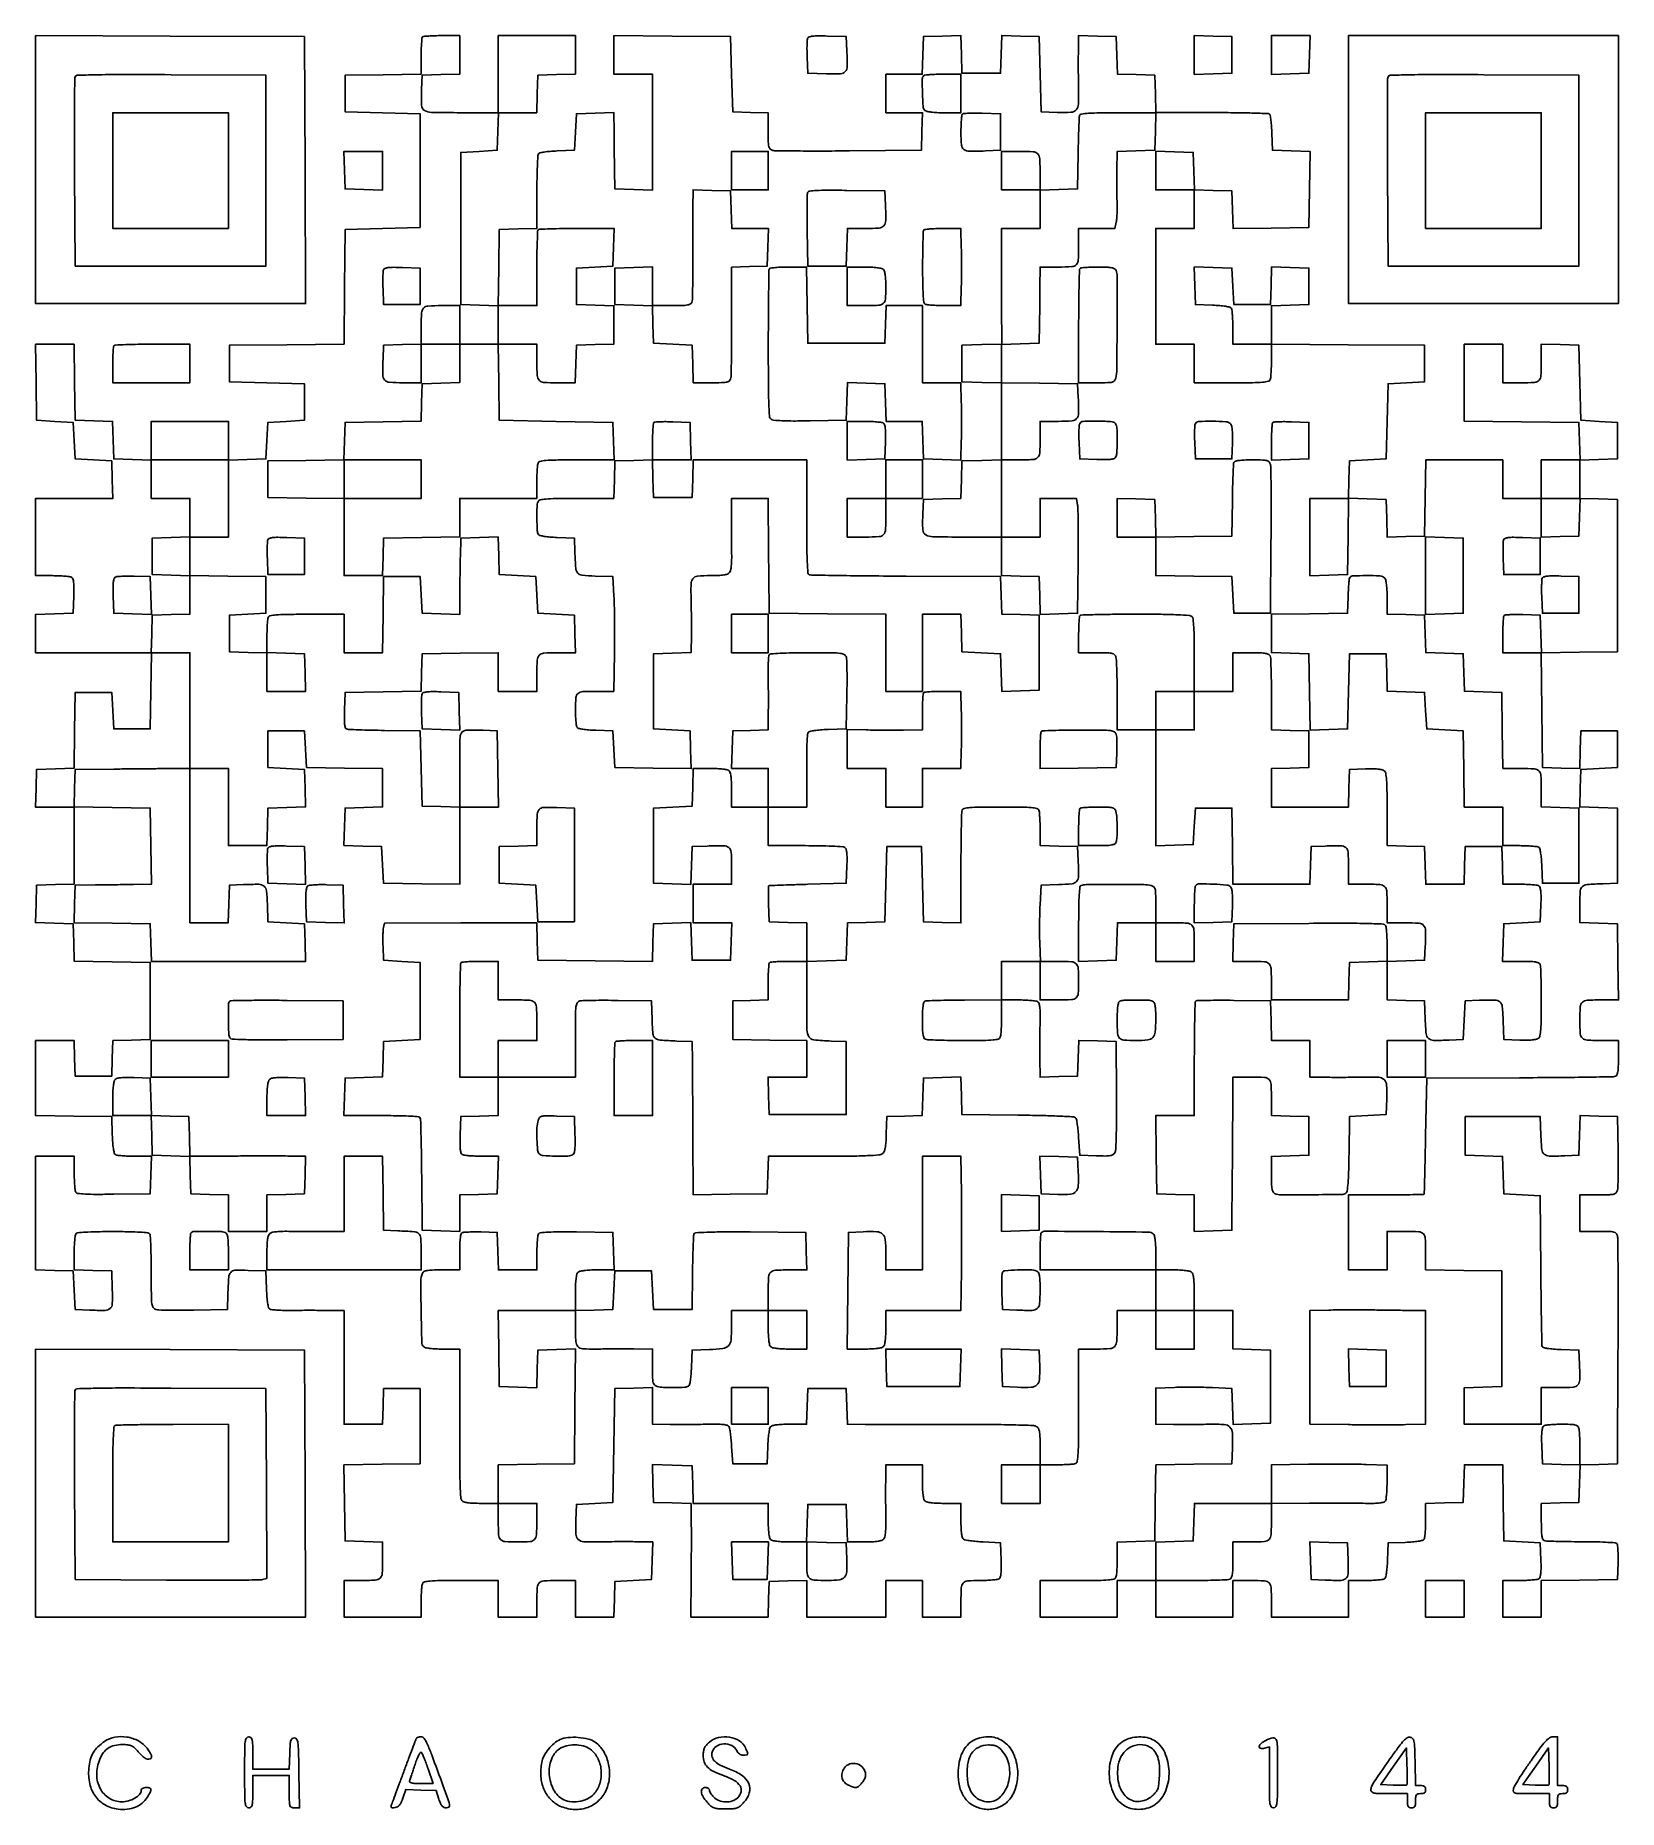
# Model space of a CAD drawing. Extents: x 156 to 936, y 95 to 969.
import ezdxf

# ---------------------------------------------------------------- set-up
doc = ezdxf.new("R2010")
doc.units = 0

msp = doc.modelspace()

# ---------------------------------------------------------------- linework, layer by layer
for points in [[(346.666667, 968.333333, 0.174642), (346.400825, 967.768066, 0.005895), (346.195833, 965.27419, 0.0105), (346.048335, 962.28013, 0.007056), (346, 958.855399), (346, 950.044131), (327.25, 949.772065), (308.5, 949.5), (308.5, 940.5), (308.5, 931.5), (327, 931), (345.5, 930.5), (345.5, 902.5), (345.5, 874.5), (327, 874), (308.5, 873.5), (308.234453, 845.265547), (307.968906, 817.031094), (279.734453, 816.765547), (251.5, 816.5), (251.5, 807.5), (251.5, 798.5), (270, 798), (288.5, 797.5), (288.5, 788.5), (288.5, 779.5), (279.5, 779), (270.5, 778.5), (270, 769.5), (269.5, 760.5), (260.25, 760.212474), (251, 759.924948), (251, 769.462474), (251, 779), (232, 779), (213, 779), (213, 769.462474), (213, 759.924948), (203.75, 760.212474), (194.5, 760.5), (194.212964, 769.712964), (193.925929, 778.925929), (184.712964, 779.212964), (175.5, 779.5), (175.227935, 798.25), (174.955869, 817), (165.455869, 817), (155.955869, 817), (156.227935, 798.25), (156.5, 779.5), (165.5, 779), (174.5, 778.5), (175, 769.5), (175.5, 760.5), (184.5, 760), (193.5, 759.5), (193.787526, 750.25), (194.075052, 741), (175.037526, 741), (156, 741), (156, 722), (156, 703), (164.25, 702.984687, -0.00917), (167.504112, 702.918959, -0.012203), (170.45641, 702.732898, -0.00954), (172.894283, 702.472467, -0.110402), (173.793098, 702.149034, -0.187221), (174.389362, 701.340297, -0.039341), (174.721251, 699.5815, -0.027159), (174.864234, 696.914541, -0.008519), (174.793098, 692.914347), (174.5, 684.5), (165.25, 684.212474), (156, 683.924948), (156, 674.462474), (156, 665), (184.522065, 665), (213.044131, 665), (212.772065, 646.25), (212.5, 627.5), (203.5, 627.5), (194.5, 627.5), (194, 636.5), (193.5, 645.5), (184.5, 645.5), (175.5, 645.5), (175.228072, 626.787236), (174.956143, 608.074471), (165.728072, 607.787236), (156.5, 607.5), (156.212474, 598.25), (155.924948, 589), (165.462474, 589), (175, 589), (175, 570.037526), (175, 551.075052), (165.75, 550.787526), (156.5, 550.5), (156.212977, 541.288016), (155.925954, 532.076031), (165.212977, 531.788016), (174.5, 531.5), (174.787236, 522.271928), (175.074471, 513.043857), (193.787236, 512.771928), (212.5, 512.5), (212.5, 493.5), (212.5, 474.5), (203.288393, 474.212982), (194.076786, 473.925964), (193.788393, 465.212982), (193.5, 456.5), (184.5, 456.5), (175.5, 456.5), (175.211067, 465.25), (174.922134, 474), (165.461067, 474), (156, 474), (156, 455.522065), (156, 437.044131), (174.75, 436.772065), (193.5, 436.5), (193.792098, 427.532999, 0.009786), (193.991711, 423.707636, 0.020298), (194.326695, 420.737125, 0.020215), (194.75425, 418.552989, 0.195149), (195.292098, 417.798312, 0.112754), (196.145057, 417.495059, 0.00869), (198.579639, 417.251635, 0.011554), (201.525136, 417.077155, 0.008553), (204.787526, 417.015313), (213.075052, 417), (212.787526, 407.75), (212.5, 398.5), (194.546696, 398.269936, -0.003387), (185.80929, 398.21716, -0.013149), (180.398754, 398.363442, -0.01367), (176.801929, 398.65421, -0.228051), (175.812009, 399.269936, -0.112035), (175.503528, 400.134327, -0.008952), (175.255659, 402.562106, -0.011755), (175.078167, 405.500405, -0.008742), (175.015313, 408.75), (175, 417), (165.5, 417), (156, 417), (156, 389.037526), (156, 361.075052), (165.25, 360.787526), (174.5, 360.5), (175, 351), (175.5, 341.5), (182.479083, 341.199088, 0.012183), (190.224292, 341.054051, 0.182581), (192.703073, 342.006436, 0.205359), (193.781971, 344.311888, 0.015937), (193.78715, 351.278376), (193.5, 360.5), (184.25, 360.787526), (175, 361.075052), (175.015313, 369.287526, -0.008456), (175.076, 372.519333, -0.01145), (175.247011, 375.434925, -0.008555), (175.485434, 377.84527, -0.113158), (175.782571, 378.682432, -0.227766), (176.713549, 379.261559, -0.010945), (180.45961, 379.587176, -0.012405), (185.849531, 379.802926, -0.0038), (194, 379.864865, -0.0038), (202.150469, 379.802926, -0.012405), (207.54039, 379.587176, -0.010945), (211.286451, 379.261559, -0.227766), (212.217429, 378.682432, -0.129601), (212.519896, 377.733806, -0.002587), (212.752989, 372.638874, -0.005969), (212.924368, 366.649647, -0.003951), (212.984687, 359.769052, 0.001723), (213.034963, 348.105465, 0.028883), (213.287849, 344.250582, 0.1118), (213.949055, 342.416074, 0.192457), (215.25, 341.483537, 0.053901), (216.797256, 341.275019, 0.002978), (221.685938, 341.175744, 0.004581), (227.515656, 341.145502, 0.003332), (234, 341.214485), (250.5, 341.5), (250.75303, 349, -0.008062), (251.174048, 357.439007, -0.161069), (252.131127, 359.798383, -0.21244), (254.224343, 360.802761, -0.015449), (260.778718, 360.788514), (269.5, 360.5), (269.792098, 351.532999, 0.009858), (269.991754, 347.71747, 0.020103), (270.327592, 344.736728, 0.019888), (270.755925, 342.535291, 0.190822), (271.292098, 341.766591, 0.119292), (272.152746, 341.455183, 0.008999), (274.642054, 341.226232, 0.012014), (277.656184, 341.076334, 0.008841), (281, 341.049645, -0.001416), (284.92069, 341.076575, -0.000778), (289.720313, 341.08848, -0.000775), (294.591128, 341.085429, -0.001241), (298.75, 341.066053), (308, 341), (308, 313), (308, 285), (317.461067, 285), (326.922134, 285), (327.211067, 293.75), (327.5, 302.5), (336.5, 302.5), (345.5, 302.5), (345.5, 284), (345.5, 265.5), (326.728016, 265.227854), (307.956032, 264.955708), (308.228016, 246.227854), (308.5, 227.5), (317.75, 227.212474), (327, 226.924948), (327, 218.069463, -0.014889), (326.79962, 211.341871, -0.195866), (325.745668, 209.139748, -0.174757), (323.397656, 208.170318, -0.011384), (315.918213, 208), (308, 208), (308, 199), (308, 190), (327, 190), (346, 190), (346, 197.418213, -0.007511), (346.044415, 200.374534, -0.009324), (346.178303, 203.121975, -0.007881), (346.369301, 205.415001, -0.066985), (346.606989, 206.418213, -0.24904), (347.606822, 207.288503, -0.036273), (350.359559, 207.72025, -0.018295), (355.276552, 207.948927, -0.002472), (365.606989, 208), (384, 208), (384, 199), (384, 190), (393.5, 190), (403, 190), (403, 197.418213, -0.01257), (403.178205, 204.50542, -0.179949), (404.159562, 206.785965, -0.190034), (406.370658, 207.807402, -0.014293), (413.106989, 208), (422, 208), (422, 199), (422, 190), (431.461067, 190), (440.922134, 190), (441.211067, 198.75), (441.5, 207.5), (450.5, 208), (459.5, 208.5), (459.787526, 217.75), (460.075052, 227), (451.287526, 227.122144, 0.003023), (447.269037, 227.153698, 0.001734), (442.422435, 227.145636, 0.001732), (437.550763, 227.103756, 0.002886), (433.448425, 227.030594, -0.017424), (426.155544, 227.112573, -0.179666), (423.431674, 228.269424, -0.194263), (422.235747, 230.877858, -0.020896), (422.206229, 237.655204), (422.5, 245.5), (431.5, 246), (440.5, 246.5), (441, 274.5), (441.5, 302.5), (450.75, 302.787526), (460, 303.075052), (460, 294.037526), (460, 285), (468.75, 284.881396, 0.003017), (472.793539, 284.850984, 0.001642), (477.75946, 284.859904, 0.001636), (482.809202, 284.902077, 0.002595), (487.133267, 284.974783, -0.007032), (491.832561, 285.012088, -0.025308), (494.824296, 284.842178, -0.038164), (496.752439, 284.484083, -0.186595), (497.633267, 283.843387, -0.100273), (497.997889, 282.911897, -0.008816), (498.392272, 280.397745, -0.011269), (498.745237, 277.353486, -0.008534), (499, 274), (499.5, 265.5), (508, 265.5), (516.5, 265.5), (516.793676, 273.950164, -0.011302), (516.984907, 277.281363, -0.014976), (517.317974, 280.299919, -0.012295), (517.728174, 282.772011, -0.126595), (518.166121, 283.700164, -0.156154), (519.085135, 284.286976, -0.030334), (521.039488, 284.678687, -0.024312), (523.810166, 284.924657, -0.009983), (527.583512, 285), (535.922134, 285), (536.211067, 293.75), (536.5, 302.5), (546, 302.5), (555.5, 302.5), (555.788933, 293.75), (556.077866, 285), (564.788933, 284.927072, 0.00171), (570.119035, 284.900674, 0.00021), (581.773122, 284.887691, 0.000248), (595.617615, 284.884954, 0.000205), (610.374885, 284.895419, -0.002068), (625.894523, 284.848613, -0.004419), (637.87931, 284.656969, -0.001957), (647.452239, 284.381754, -0.115191), (649.124885, 283.933163, -0.135186), (650.110166, 282.99644, -0.089231), (650.669724, 281.527359, -0.040265), (650.937148, 279.000669, -0.00624), (651, 273.964816), (651, 265), (641.5, 265), (632, 265), (632, 255.5), (632, 246), (641.5, 246), (651, 246), (651, 255.5), (651, 265), (658.918213, 265, 0.00705), (662.066073, 265.044385, 0.008902), (664.9751, 265.178303, 0.007317), (667.400281, 265.368926, 0.06844), (668.418213, 265.606989, 0.273), (669.33094, 266.7558, 0.020733), (669.730382, 270.864913, 0.01238), (669.952559, 278.102837, 0.001482), (670, 294.106989), (670, 322), (678.883369, 322, 0.016759), (685.553316, 322.223622, 0.201044), (687.807493, 323.351215, 0.167696), (688.798822, 325.848592, 0.010923), (688.986345, 333.75), (689, 341), (698.5, 341), (708, 341), (708, 331.5), (708, 322), (717.5, 322), (727, 322), (727, 331.5), (727, 341), (736.5, 341), (746, 341), (746, 331.537526), (746, 322.075052), (755.25, 321.787526), (764.5, 321.5), (764.5, 303.5), (764.5, 285.5), (755.289473, 285.212997), (746.078945, 284.925993), (745.789473, 293.712997), (745.5, 302.5), (736, 303, 0.006938), (731.692458, 303.166817, 0.004162), (726.573437, 303.251332, 0.004166), (721.478137, 303.250578, 0.007241), (717.25, 303.15347), (708, 302.806941), (708, 293.90347), (708, 285), (716.75, 284.877856, 0.003081), (720.761632, 284.846577, 0.001745), (725.621493, 284.855586, 0.001741), (730.520626, 284.898823, 0.002865), (734.663595, 284.973564, -0.021345), (741.781619, 284.838912, -0.189825), (744.56881, 283.537683, -0.181798), (745.785214, 280.653825, -0.019299), (745.79184, 273.237562), (745.5, 265.5), (726.771984, 265.228016), (708.043969, 264.956031), (707.771984, 246.228016), (707.5, 227.5), (698.25, 227.212474), (689, 226.924948), (689, 219.044262, -0.007082), (688.955612, 215.910777, -0.008933), (688.821697, 213.013877, -0.007357), (688.631047, 210.59865, -0.068336), (688.393011, 209.581787, -0.24904), (687.393178, 208.711497, -0.036273), (684.640441, 208.27975, -0.018295), (679.723448, 208.051073, -0.002472), (669.393011, 208), (651, 208), (651, 199), (651, 190), (670, 190), (689, 190), (689, 199), (689, 208), (698.5, 208), (708, 208), (708, 199), (708, 190), (727, 190), (746, 190), (746, 199), (746, 208), (754.893011, 208, -0.014293), (761.629342, 207.807402, -0.190034), (763.840438, 206.785965, -0.179949), (764.821795, 204.50542, -0.01257), (765, 197.418213), (765, 190), (784, 190), (803, 190), (803, 199), (803, 208), (811.25, 208.015313, 0.008579), (814.497876, 208.077072, 0.011582), (817.430835, 208.251296, 0.008725), (819.854929, 208.494381, 0.112667), (820.706033, 208.797157, 0.192561), (821.236162, 209.533237, 0.02067), (821.666992, 211.63313, 0.020911), (822.005667, 214.460658, 0.010674), (822.206033, 218.031844), (822.5, 226.5), (830.968156, 226.793967, 0.010674), (834.539342, 226.994333, 0.020911), (837.36687, 227.333008, 0.02067), (839.466763, 227.763838, 0.192561), (840.202843, 228.293967, 0.112531), (840.505585, 229.144249, 0.008778), (840.748704, 231.558142, 0.011623), (840.922925, 234.478979, 0.008617), (840.984687, 237.712474), (841, 245.924948), (850.25, 246.212474), (859.5, 246.5), (859.787526, 255.75), (860.075052, 265), (869.515461, 265), (878.955869, 265), (879.227935, 246.25), (879.5, 227.5), (888.5, 227), (897.5, 226.5), (897.793098, 218.085653, -0.008519), (897.864234, 214.085459, -0.027159), (897.721251, 211.4185, -0.039341), (897.389362, 209.659703, -0.187221), (896.793098, 208.850966, -0.110402), (895.894283, 208.527533, -0.00954), (893.45641, 208.267102, -0.012203), (890.504112, 208.081041, -0.00917), (887.25, 208.015313), (879, 208), (879, 199), (879, 190), (888.5, 190), (898, 190), (898, 198.977935), (898, 207.955869), (916.75, 208.227935), (935.5, 208.5), (935.792979, 216.907021, 0.010281), (935.839885, 220.193128, 0.014674), (935.735951, 223.108424, 0.010537), (935.52991, 225.49676, 0.171211), (935.187424, 226.212576, 0.182288), (934.389009, 226.573715, 0.003293), (929.645025, 226.847166, 0.007725), (924.049753, 227.046122, 0.005024), (917.581456, 227.111111, -0.003074), (911.075329, 227.151111, -0.004522), (905.35971, 227.273095, -0.002192), (900.510991, 227.44173, -0.081998), (899.437012, 227.662544, -0.213137), (898.732081, 228.368885, -0.053255), (898.306136, 229.983044, -0.030567), (898.065016, 232.640834, -0.00734), (898, 237.069463), (898, 245.924948), (907.25, 246.212474), (916.5, 246.5), (916.787036, 255.712964), (917.074071, 264.925929), (926.287036, 265.212964), (935.5, 265.5), (935.776118, 320.5, 0.000946), (935.842591, 341.744487, 0.001484), (935.810983, 360.004687, 0.000367), (935.724204, 375.978155, 0.057952), (935.507066, 377.75, 0.122612), (934.851516, 379.003912, 0.154493), (933.732866, 379.672192, 0.053324), (931.54856, 379.947535, 0.004712), (925.980948, 380), (917, 380), (917, 389), (917, 398), (925.980948, 398, 0.004723), (931.546285, 398.052569, 0.05326), (933.733241, 398.32806, 0.153853), (934.855448, 398.996239, 0.122337), (935.516124, 400.25, 0.054093), (935.724896, 401.805286, 0.002845), (935.823778, 406.832812, 0.00446), (935.854068, 412.824029, 0.003227), (935.785177, 419.5), (935.5, 436.5), (926.286659, 436.787041), (917.073318, 437.074081), (916.786659, 427.287041), (916.5, 417.5), (909.520917, 417.199088, -0.012739), (901.942653, 417.065605, -0.177046), (899.421808, 418.009645, -0.194277), (898.223546, 420.321238, -0.015844), (897.787398, 427.259666), (897.5, 436.5), (879, 436.5), (860.5, 436.5), (860.5, 427), (860.5, 417.5), (869.712964, 417.212964), (878.925929, 416.925929), (879.212964, 407.712964), (879.5, 398.5), (888.5, 398), (897.5, 397.5), (897.754752, 361, 0.001128), (897.884777, 346.920987, 0.00179), (898.066465, 334.866324, 0.000377), (898.272113, 324.269883, 0.0839), (898.458167, 323.289612, 0.243594), (899.067468, 322.735562, 0.024809), (901.039034, 322.314407, 0.022707), (903.855322, 321.987851, 0.00928), (907.703415, 321.789612), (916.5, 321.5), (916.800912, 314.520917, -0.012322), (916.941866, 306.88044, -0.176722), (916.009281, 304.372662, -0.202101), (913.732324, 303.227183, -0.01682), (906.980948, 303), (898, 303), (898, 294), (898, 285), (879, 285), (860, 285), (860, 293.962474), (860, 302.924948), (869.25, 303.212474), (878.5, 303.5), (878.5, 332), (878.5, 360.5), (859.75, 360.772065), (841, 361.044131), (841, 368.940278, 0.011457), (840.828936, 376.404655, 0.175414), (839.85673, 378.74896, 0.195276), (837.649615, 379.800677, 0.014747), (830.893011, 380), (822, 380), (822, 370.5), (822, 361), (812.5, 361), (803, 361), (803, 379.5), (803, 398), (821.5, 398, 0.001265), (828.60823, 398.017991, 0.002075), (834.627553, 398.073438, 0.000227), (839.994536, 398.147585, 0.217315), (840.210819, 398.25, 0.170159), (840.299876, 398.484119, 0.00008), (840.518094, 406.798437, 0.001114), (840.738921, 416.054603, 0.000677), (840.960819, 427), (841.5, 455.5), (887.292351, 455.659263, 0.001132), (904.951465, 455.760664, 0.0018), (920.061383, 455.936052, 0.000366), (933.356957, 456.148009, 0.087657), (934.542351, 456.377878, 0.20724), (935.256963, 457.077924, 0.057064), (935.690895, 458.627759, 0.0321), (935.934437, 461.18872, 0.007659), (936, 465.468615), (936, 474), (928.081787, 474, -0.011337), (920.606774, 474.169516, -0.173918), (918.257297, 475.134562, -0.196524), (917.201771, 477.3277, -0.015117), (917, 484, -0.015139), (917.202091, 490.673146, -0.196758), (918.259008, 492.866152, -0.173711), (920.611431, 493.830791, -0.011291), (928.103853, 494), (936.044131, 494), (935.772065, 512.75), (935.5, 531.5), (926.25, 531.787526), (917, 532.075052), (917, 541.018474, -0.014194), (917.190094, 547.713321, -0.199365), (918.215838, 549.834916, -0.165063), (920.527107, 550.811311, -0.009054), (928.5, 551.245668), (935.5, 551.5), (935.5, 570), (935.5, 588.5), (926.212977, 588.788016), (916.925954, 589.076031), (917.212977, 598.288016), (917.5, 607.5), (926.5, 608), (935.5, 608.5), (935.5, 617.5), (935.5, 626.5), (926.5, 626.5), (917.5, 626.5), (917.211984, 617.212977), (916.923969, 607.925954), (907.711984, 608.212977), (898.5, 608.5), (898.234464, 636.727878), (897.968929, 664.955755), (916.734464, 665.227878), (935.5, 665.5), (935.5, 703), (935.5, 740.5), (926.25, 740.787526), (917, 741.075052), (917, 750.5), (917, 759.924948), (926.25, 760.212474), (935.5, 760.5), (935.5, 769.5), (935.5, 778.5), (926.5, 779), (917.5, 779.5), (917, 798), (916.5, 816.5), (907.25, 816.787526), (898, 817.075052), (898, 809.119313, -0.01133), (897.829774, 801.607881, -0.174856), (896.858669, 799.255648, -0.19591), (894.651936, 798.200175, -0.014805), (887.893011, 798), (879, 798), (879, 807.5), (879, 817), (869.5, 817), (860, 817), (860, 798.015573), (860, 779.031147), (888.25, 778.765573), (916.5, 778.5), (916.787526, 769.25), (917.075052, 760), (907.537526, 760), (898, 760), (898, 750.5), (898, 741), (888.5, 741), (879, 741), (879, 750.5), (879, 760), (860.022065, 760), (841.044131, 760), (840.772065, 741.25), (840.5, 722.5), (831.288016, 722.212977), (822.076031, 721.925954), (821.788016, 731.212977), (821.5, 740.5), (812.212977, 740.788016), (802.925954, 741.076031), (803.212977, 750.288016), (803.5, 759.5), (812.5, 760), (821.5, 760.5), (822, 779), (822.5, 797.5), (831.5, 798), (840.5, 798.5), (840.5, 807.5), (840.5, 816.5), (802.75, 816.762025), (765, 817.02405), (765, 826.474499), (765, 835.924948), (774.25, 836.212474), (783.5, 836.5), (783.5, 845.5), (783.5, 854.5), (774.288016, 854.787023), (765.076031, 855.074046), (764.788016, 845.787023), (764.5, 836.5), (755.5, 836.5), (746.5, 836.5), (746, 845.5), (745.5, 854.5), (736.211971, 854.788029), (726.923942, 855.076058), (727.211971, 845.788029), (727.5, 836.5), (735.968156, 836.206033, -0.010674), (739.539342, 836.005667, -0.020911), (742.36687, 835.666992, -0.02067), (744.466763, 835.236162, -0.192561), (745.202843, 834.706033, -0.112667), (745.505619, 833.854929, -0.008725), (745.748704, 831.430835, -0.011582), (745.922928, 828.497876, -0.008579), (745.984687, 825.25), (746, 817), (755.5, 817), (765, 817), (765, 809.081787, -0.00705), (764.955615, 805.933927, -0.008902), (764.821697, 803.0249, -0.007317), (764.631074, 800.599719, -0.06844), (764.393011, 799.581787, -0.24904), (763.393178, 798.711497, -0.036273), (760.640441, 798.27975, -0.018295), (755.723448, 798.051073, -0.002472), (745.393011, 798), (727, 798), (727, 807.5), (727, 817), (717.5, 817), (708, 817), (708, 845.5), (708, 874), (717.5, 874), (727, 874), (727, 883.537526), (727, 893.075052), (736.25, 892.787526), (745.5, 892.5), (745.787816, 883.228074), (746.075632, 873.956148), (764.787816, 874.228074), (783.5, 874.5), (783.771926, 893.212184), (784.043852, 911.924368), (774.771926, 912.212184), (765.5, 912.5), (765.205609, 920.994391, 0.008553), (765.033998, 924.30763, 0.012311), (764.759899, 927.231351, 0.008123), (764.434321, 929.640223, 0.160048), (764.101698, 930.298302, 0.190619), (763.343247, 930.626758, 0.001085), (755.419844, 930.862867, 0.004381), (746.32535, 931.03441, 0.002745), (735.683224, 931.083451), (708.07427, 931.05908), (707.787135, 940.27954), (707.5, 949.5), (698.287036, 949.787036), (689.074071, 950.074071), (688.787036, 959.287036), (688.5, 968.5), (679.25, 968.787526), (670, 969.075052), (669.855698, 960.787526, 0.003789), (669.817767, 956.929506, 0.001989), (669.826045, 952.131157, 0.001978), (669.873544, 947.213757, 0.003039), (669.957387, 942.956839, -0.015893), (669.911189, 935.273051, -0.175973), (668.772543, 932.472578, -0.199699), (666.171684, 931.241687, -0.021315), (659.344796, 931.206229), (651.5, 931.5), (651, 950), (650.5, 968.5), (641.288016, 968.787023), (632.076031, 969.074046), (631.788016, 959.787023), (631.5, 950.5), (622, 950.5), (612.5, 950.5), (612.211984, 959.787023), (611.923969, 969.074046), (602.711984, 968.787023), (593.5, 968.5), (593.212474, 959.25), (592.924948, 950), (583.962474, 950), (575, 950), (575, 940.5), (575, 931), (584.037526, 931), (593.075052, 931), (592.787526, 921.75), (592.5, 912.5), (557, 912.221131, -0.001487), (543.232093, 912.153914, -0.002259), (531.267187, 912.185132, -0.000823), (520.963254, 912.275523, -0.057176), (519.25, 912.490183, -0.122157), (517.996445, 913.145955, -0.154439), (517.328224, 914.262612, -0.053501), (517.052613, 916.440255, -0.004749), (517, 921.980119), (517, 930.922134), (508.25, 931.211067), (499.5, 931.5), (499, 950), (498.5, 968.5), (469.75, 968.765335), (441, 969.030671), (441, 959.515335), (441, 950), (450.5, 950), (460, 950), (460, 921.462474), (460, 892.924948), (450.75, 893.212474), (441.5, 893.5), (441.301866, 902.5, -0.001404), (441.222148, 906.650879, -0.000772), (441.146698, 911.731336, -0.000769), (441.086034, 916.886559, -0.001232), (441.051866, 921.287526), (441, 931.075052), (431.75, 930.787526), (422.5, 930.5), (422, 921.5), (421.5, 912.5), (413.031844, 912.206033, 0.010674), (409.460658, 912.005667, 0.020911), (406.63313, 911.666992, 0.02067), (404.533237, 911.236162, 0.192561), (403.797157, 910.706033, 0.129251), (403.48896, 909.740899, 0.002679), (403.251296, 904.651233, 0.006078), (403.076696, 898.662689, 0.004032), (403.015313, 891.787526), (403, 874.075052), (393.75, 873.787526), (384.5, 873.5), (384.227798, 854.712768), (383.955596, 835.925536), (374.727798, 836.212768), (365.5, 836.5), (365.5, 874), (365.5, 911.5), (374.5, 912), (383.5, 912.5), (383.787526, 921.75), (384.075052, 931), (393.5, 931), (402.924948, 931), (403.212474, 940.25), (403.5, 949.5), (412.75, 949.787526), (422, 950.075052), (422, 959.537526), (422, 969), (403, 969), (384, 969), (384, 950.025), (384, 931.05), (365.512777, 931.05, -0.0042), (351.053619, 931.171459, -0.130519), (347.635435, 932.140957, -0.254894), (346.173151, 934.604398, -0.019909), (346.199088, 942.520917), (346.5, 949.5), (355.75, 949.787526), (365, 950.075052), (365, 959.537526), (365, 969), (356.166667, 969, 0.007039), (352.733476, 968.951666, 0.010477), (349.732292, 968.804167, 0.005871), (347.23216, 968.599192, 0.174709)], [(536.438128, 967.699359, 0.078674), (536.244157, 966.786543, 0.006817), (536.151823, 964.403425, 0.00884), (536.130612, 961.542108, 0.00675), (536.205027, 958.411609), (536.5, 950.5), (545.721624, 950.21285, 0.015937), (552.688112, 950.218029, 0.205359), (554.993564, 951.296927, 0.182581), (555.945949, 953.775708, 0.012183), (555.800912, 961.520917), (555.5, 968.5), (546.233101, 968.787749, 0.006604), (541.565901, 968.870994, 0.028831), (538.808733, 968.724677, 0.050502), (537.142535, 968.366783, 0.226742)], [(269.5, 902.5), (269.5, 855.5), (222.5, 855.5), (175.5, 855.5), (175.239372, 901.5, -0.000997), (175.174287, 919.225103, -0.001596), (175.197198, 934.357597, -0.000282), (175.267665, 947.72814, -0.090314), (175.461789, 948.759906, -0.301449), (176.45055, 949.464468, -0.003096), (185.402033, 949.70934, -0.005599), (198.68089, 949.841585, -0.001079), (222.722417, 949.759906), (269.5, 949.5)], [(612, 940.5), (612, 931), (603.7, 931, -0.011084), (600.171507, 931.07823, -0.020332), (597.306878, 931.322289, -0.021091), (595.139671, 931.689458, -0.144849), (594.2, 932.2, -0.181061), (593.346542, 934.07497, -0.00945), (593.010122, 940.795405, -0.009016), (592.921758, 947.54747, -0.197627), (593.666667, 949.333333, -0.174709), (594.23216, 949.599192, -0.005871), (596.732292, 949.804167, -0.010477), (599.733476, 949.951666, -0.007039), (603.166667, 950), (612, 950)], [(916.5, 902.5), (916.5, 855.5), (869.5, 855.5), (822.5, 855.5), (822.239372, 901.5, -0.000997), (822.174287, 919.225103, -0.001596), (822.197198, 934.357597, -0.000282), (822.267665, 947.72814, -0.090314), (822.461789, 948.759906, -0.301449), (823.45055, 949.464468, -0.003096), (832.402033, 949.70934, -0.005599), (845.68089, 949.841585, -0.001079), (869.722417, 949.759906), (916.5, 949.5)], [(707.787526, 921.75), (707.5, 912.5), (698.25, 912.212474), (689, 911.924948), (688.82808, 902.712474, 0.003597), (688.782056, 898.698727, 0.002647), (688.786597, 894.251095, 0.002674), (688.835665, 890.044079, 0.005963), (688.928279, 886.844444, -0.010658), (688.982532, 884.069364, -0.010002), (688.920814, 881.234965, -0.010021), (688.765388, 878.723842, -0.033599), (688.520743, 877.094444), (687.841089, 874), (678.920545, 874), (670, 874), (670, 866.081787, -0.01141), (669.829247, 858.599988, -0.175208), (668.85745, 856.252746, -0.195511), (666.650479, 855.199638, -0.014768), (659.893011, 855), (651, 855), (650.948134, 845.25, -0.001235), (650.913969, 840.863499, -0.000769), (650.853302, 835.720313, -0.000771), (650.777851, 830.648335, -0.001399), (650.698134, 826.5), (650.5, 817.5), (641.25, 817.212474), (632, 816.924948), (632, 807.484539), (632, 798.044131), (650.75, 797.772065), (669.5, 797.5), (669.800912, 790.520917, -0.012322), (669.941866, 782.88044, -0.176722), (669.009281, 780.372662, -0.202101), (666.732324, 779.227183, -0.01682), (659.980948, 779), (651, 779), (651, 770.106989, -0.014768), (650.800362, 763.349521, -0.195511), (649.747254, 761.14255, -0.175208), (647.400012, 760.170753, -0.01141), (639.918213, 760), (632, 760), (632, 741), (632, 722), (641.5, 722), (651, 722), (651, 731.5), (651, 741), (659.954687, 741), (668.909374, 741), (669.441716, 737.75, -0.036191), (669.64409, 735.507622, -0.001801), (669.748055, 728.110937, -0.002895), (669.789079, 719.31342, -0.002088), (669.737029, 709.5), (669.5, 684.5), (660.288016, 684.212977), (651.076031, 683.925954), (650.788016, 693.212977), (650.5, 702.5), (641.25, 702.787526), (632, 703.075052), (632, 712.537526), (632, 722), (613.019052, 722, -0.004047), (598.157967, 722.120293, -0.128285), (594.671903, 723.090212, -0.256907), (593.180372, 725.571039, -0.02037), (593.199088, 733.520917), (593.5, 740.5), (602.712964, 740.787036), (611.925929, 741.074071), (612.212964, 750.287036), (612.5, 759.5), (622.227435, 759.78594), (631.95487, 760.07188), (631.951224, 779.000044), (631.947579, 797.928208), (622.223789, 798.214104), (612.5, 798.5), (612.5, 807.5), (612.5, 816.5), (622.28734, 816.786662), (632.07468, 817.073325), (631.998224, 836.286662, -0.000347), (631.971826, 844.321007, -0.00032), (631.955717, 852.57327, -0.000319), (631.950767, 859.925125, -0.001066), (631.960884, 864.75), (632, 874), (641.5, 874), (651, 874), (651, 883.5), (651, 893), (641.5, 893), (632, 893), (632, 902.5), (632, 912), (640.893011, 912, -0.014805), (647.651936, 911.799825, -0.19591), (649.858669, 910.744352, -0.174856), (650.829774, 908.392119, -0.01133), (651, 900.880687), (651, 892.924948), (660.25, 893.212474), (669.5, 893.5), (669.758042, 911, -0.002355), (669.890291, 917.796825, -0.003535), (670.075577, 923.726562, -0.001469), (670.28482, 928.796806, -0.077364), (670.476657, 929.75, -0.281689), (671.290146, 930.392671, -0.013471), (674.892527, 930.72697, -0.013225), (680.385281, 930.942095, -0.003174), (689.506141, 931), (708.075052, 931)], [(631.5, 921.5), (631.5, 912.5), (624.011777, 912.201382, -0.010847), (616.036009, 912.05649, -0.163305), (613.442999, 912.93679, -0.212949), (612.251085, 915.117881, -0.020129), (612, 921.352385, -0.007864), (612.050908, 924.589027, -0.01155), (612.206073, 927.43042, -0.007031), (612.422553, 929.784111, -0.171559), (612.701526, 930.368192, -0.181254), (613.294584, 930.637876, -0.006365), (615.854968, 930.779968, -0.011094), (618.933373, 930.843152, -0.007452), (622.451526, 930.784859), (631.5, 930.5)], [(498.787526, 883.25), (499.075052, 874), (508.075052, 874), (517.075052, 874), (516.787526, 864.75), (516.5, 855.5), (507.75, 855.211067), (499, 854.922134), (498.910624, 845.711067, 0.001931), (498.883115, 841.001867, 0.000639), (498.878264, 834.090396, 0.000636), (498.89243, 826.428535, 0.000723), (498.925968, 819.086026, -0.00317), (498.92375, 812.280846, -0.00454), (498.82875, 806.248075, -0.002518), (498.676766, 801.160118, -0.068214), (498.447957, 799.836026, -0.165862), (497.733923, 798.869081, -0.104036), (496.425613, 798.31798, -0.042063), (494.016205, 798.058524, -0.005799), (488.970138, 798), (480.075052, 798), (479.787526, 807.25), (479.5, 816.5), (470, 817), (460.5, 817.5), (460.212964, 826.712964), (459.925929, 835.925929), (450.712964, 836.212964), (441.5, 836.5), (441.5, 845.5), (441.5, 854.5), (450.75, 854.787526), (460, 855.075052), (460, 845.537526), (460, 836), (469.432612, 836, 0.005505), (474.708338, 836.058092, 0.037891), (477.286937, 836.311002, 0.091552), (478.693075, 836.834037, 0.18371), (479.416853, 837.75, 0.068275), (479.634713, 839.026679, 0.002187), (479.78326, 844.273438, 0.004188), (479.879753, 850.476269, 0.002891), (479.88957, 857.5, -0.000649), (479.866309, 865.035889, -0.000594), (479.861649, 872.793836, -0.000594), (479.873943, 879.717621, -0.001952), (479.90533, 884.287526), (480, 893.075052), (489.25, 892.787526), (498.5, 892.5)], [(574.800912, 885.520917, -0.012303), (574.942101, 877.883746, -0.176255), (574.011851, 875.374694, -0.202443), (571.739673, 874.228106, -0.016964), (565.018474, 874), (556.075052, 874), (555.787526, 864.75), (555.5, 855.5), (546, 855.5), (536.5, 855.5), (536.225464, 872.964868, -0.002787), (536.156609, 879.752267, -0.004167), (536.178932, 885.683445, -0.00181), (536.258462, 890.743077, -0.086986), (536.452578, 891.737017, -0.277091), (537.324438, 892.418954, -0.017376), (540.71348, 892.719336, -0.01417), (546.122145, 892.856286, -0.002868), (555.727115, 892.772149), (574.5, 892.5)], [(440.787526, 864.75), (440.5, 855.5), (431.5, 855), (422.5, 854.5), (422.5, 845.5), (422.5, 836.5), (431.75, 836.212474), (441, 835.924948), (441, 826.5), (441, 817.075052), (431.75, 816.787526), (422.5, 816.5), (422.212474, 807.25), (421.924948, 798), (413.069463, 798, -0.014889), (406.341871, 798.20038, -0.195866), (404.139748, 799.254332, -0.174757), (403.170318, 801.602344, -0.011384), (403, 809.081787), (403, 817), (393.477935, 817), (383.955869, 817), (384.227935, 798.25), (384.5, 779.5), (412.5, 779), (440.5, 778.5), (440.787526, 769.25), (441.075052, 760), (422.644515, 760, 0.002466), (412.291687, 759.948949, 0.018261), (407.365513, 759.72031, 0.036185), (404.60758, 759.288709, 0.249177), (403.606989, 758.418213, 0.06844), (403.368926, 757.400281, 0.007317), (403.178303, 754.9751, 0.008902), (403.044385, 752.066073, 0.00705), (403, 748.918213), (403, 741), (384, 741), (365, 741), (365, 731.522065), (365, 722.044131), (346.25, 721.772065), (327.5, 721.5), (327.212474, 712.25), (326.924948, 703), (317.462474, 703), (308, 703), (308, 721.977935), (308, 740.955869), (289.25, 741.227935), (270.5, 741.5), (270.5, 750.5), (270.5, 759.5), (289.212764, 759.771928), (307.925529, 760.043857), (308.212764, 769.271928), (308.5, 778.5), (327.212764, 778.771928), (345.925529, 779.043857), (346.212764, 788.271928), (346.5, 797.5), (355.75, 797.787526), (365, 798.075052), (365, 807.537526), (365, 817), (355.5, 817), (346, 817), (346, 807.5), (346, 798), (337.019052, 798, -0.01682), (330.267676, 798.227183, -0.202101), (327.990719, 799.372662, -0.176722), (327.058134, 801.88044, -0.012322), (327.199088, 809.520917), (327.5, 816.5), (336.75, 816.787526), (346, 817.075052), (346, 824.955738, -0.011491), (346.171283, 832.407908, -0.175559), (347.143776, 834.750156, -0.19511), (349.350994, 835.800898, -0.014732), (356.106989, 836), (365, 836), (365, 826.5), (365, 817), (374.5, 817), (384, 817), (384, 826.5), (384, 836), (393.5, 836), (403, 836), (403, 854.333333, -0.0034), (403.048122, 861.408987, -0.005368), (403.195833, 867.477083, -0.001621), (403.396742, 872.718151, -0.188134), (403.666667, 873.333333, -0.188158), (404.281948, 873.603267, -0.001615), (409.53394, 873.804167, -0.005358), (415.61415, 873.951879, -0.003394), (422.704192, 874), (441.075052, 874)], [(612.18138, 864.5, -0.005281), (612.280715, 860.17526, -0.003101), (612.312811, 855, -0.003101), (612.280715, 849.82474, -0.005281), (612.18138, 845.5), (611.86276, 836), (603.68138, 836.015313, -0.008612), (600.460192, 836.076829, -0.011617), (597.550612, 836.250305, -0.008771), (595.146001, 836.492365, -0.112562), (594.299427, 836.793782, -0.2267), (593.707017, 837.741419, -0.011847), (593.378958, 841.411634, -0.01275), (593.165256, 846.75731, -0.003746), (593.108077, 854.96886, -0.002683), (593.147768, 861.701165, -0.004174), (593.261574, 867.503851, -0.001316), (593.41507, 872.519802, -0.130826), (593.617667, 873.19039, -0.229113), (594.124596, 873.513009, -0.007538), (596.577308, 873.762177, -0.013016), (599.553958, 873.941395, -0.008526), (602.990397, 874), (611.86276, 874)], [(345.5, 845.5), (345.5, 836.5), (336.5, 836.5), (327.5, 836.5), (327.205027, 844.411609, -0.006757), (327.130652, 847.542211, -0.008847), (327.151984, 850.403842, -0.006825), (327.2445, 852.787219, -0.078651), (327.438673, 853.700781, -0.222283), (328.127059, 854.364206, -0.05328), (329.715903, 854.724548, -0.030281), (332.338027, 854.871594, -0.007113), (336.733647, 854.789171), (345.5, 854.5)], [(536.227935, 836.25), (536.5, 817.5), (555.5, 817.5), (574.5, 817.5), (574.787526, 826.75), (575.075052, 836), (584.037526, 836), (593, 836), (593, 817), (593, 798), (602.43138, 798), (611.86276, 798), (612.18138, 788.5, -0.005294), (612.280662, 784.17274, -0.003099), (612.312558, 778.989247, -0.003099), (612.280177, 773.802276, -0.005262), (612.180521, 769.463394), (611.861042, 759.926787), (602.680521, 760.213394), (593.5, 760.5), (593.212474, 769.75), (592.924948, 779), (584, 779), (575.075052, 779), (574.787526, 788.25), (574.5, 797.5), (565.288016, 797.787023), (556.076031, 798.074046), (555.788016, 788.787023), (555.5, 779.5), (537.630851, 779.226441, -0.003982), (529.520776, 779.166883, -0.010945), (523.800259, 779.295671, -0.009629), (519.681826, 779.558191, -0.153645), (518.402765, 780.080698, -0.20596), (517.64561, 781.564523, -0.007409), (517.314966, 788.071125, -0.00775), (517.106599, 798.256183, -0.001386), (517.065086, 817.269604, -0.001337), (517.11041, 831.154399, -0.002154), (517.231629, 842.982927, -0.000356), (517.391374, 853.445183, -0.135214), (517.602189, 854.165346, -0.228224), (518.122514, 854.497728, -0.007865), (520.586437, 854.75482, -0.013316), (523.581593, 854.93957, -0.008744), (527.036952, 855), (535.955869, 855)], [(573.8, 853.8, -0.142062), (574.301898, 852.888147, -0.021703), (574.672007, 850.825282, -0.021121), (574.91981, 848.136184, -0.012415), (575, 844.906989, -0.019554), (574.772902, 839.102218, -0.206765), (573.690254, 837.052708, -0.159949), (571.310519, 836.157481, -0.01065), (563.918213, 836), (556, 836), (556, 845.5), (556, 855), (564.3, 855, -0.011084), (567.828493, 854.92177, -0.020332), (570.693122, 854.677711, -0.021091), (572.860329, 854.310542, -0.144849)], [(688.408914, 853.376771, -0.091596), (688.933833, 850.5519, -0.000713), (688.924934, 827.288446, -0.001097), (688.834241, 804.621877, -0.056311), (688.312858, 800.25, -0.122216), (687.669144, 798.996537, -0.155924), (686.563628, 798.328155, -0.05389), (684.400994, 798.052555, -0.004769), (678.891592, 798), (670, 798), (670, 825.833333, -0.002241), (670.04805, 836.551666, -0.003605), (670.195833, 845.686458, -0.000738), (670.395155, 853.701513, -0.192076), (670.666667, 854.333333, -0.17274), (671.225589, 854.598717, -0.006592), (673.553989, 854.804167, -0.011152), (676.359193, 854.951638, -0.007555), (679.559678, 855, -0.007422), (683.89925, 854.935582, -0.03795), (686.295244, 854.68174, -0.077723), (687.68761, 854.194609, -0.180086)], [(194.666667, 816.333333, 0.174709), (194.400808, 815.76784, 0.005871), (194.195833, 813.267708, 0.010477), (194.048334, 810.266524, 0.007039), (194, 806.833333), (194, 798), (213, 798), (232, 798), (232, 807.5), (232, 817), (213.666667, 817, 0.0034), (206.591013, 816.951878, 0.005368), (200.522917, 816.804167, 0.001621), (195.281849, 816.603258, 0.188134)], [(478.787526, 769.25), (479.075052, 760), (469.5, 760), (459.924948, 760), (460.212474, 750.75), (460.5, 741.5), (470, 741.5), (479.5, 741.5), (479.787526, 750.75), (480.075052, 760), (508.037526, 760), (536, 760), (536, 731.968615, 0.001956), (536.054984, 717.912001, 0.00902), (536.265458, 709.775948, 0.007125), (536.580656, 704.362078, 0.290801), (537.252598, 703.456564, 0.087798), (538.279104, 703.257805, 0.000266), (551.795857, 703.047195, 0.001529), (567.08729, 702.863821, 0.000954), (585.002598, 702.737948), (631.5, 702.5), (631.787036, 693.287036), (632.074071, 684.074071), (641.287036, 683.787036), (650.5, 683.5), (650.5, 665), (650.5, 646.5), (641.288016, 646.212977), (632.076031, 645.925954), (631.788016, 655.212977), (631.5, 664.5), (622, 665), (612.5, 665.5), (612.212474, 674.75), (611.924948, 684), (602.462474, 684), (593, 684), (593, 665), (593, 646), (584, 646), (575, 646), (575, 664.984665), (575, 683.969329), (546.25, 684.234665), (517.5, 684.5), (517.293811, 703.5, -0.000261), (517.21166, 711.452664, -0.00024), (517.135321, 719.635938, -0.000239), (517.074205, 726.936742, -0.000789), (517.043811, 731.75), (517, 741), (508, 741), (499, 741), (498.874114, 732.25, 0.00318), (498.842131, 728.264977, 0.001862), (498.851957, 723.492533, 0.001862), (498.89735, 718.717686, 0.003165), (498.975462, 714.72458, -0.00977), (499.000288, 710.814653, -0.020936), (498.834299, 707.802749, -0.024523), (498.508902, 705.589189, -0.125079), (497.978903, 704.47458, -0.138048), (496.963406, 703.774295, -0.044003), (495.163577, 703.331177, -0.029136), (492.474762, 703.074439, -0.009235), (488.444943, 703, 0.021049), (482.159731, 702.735285, 0.211881), (479.913358, 701.502917, 0.160241), (478.983514, 698.820307, 0.010935), (479.032426, 690.655384, -0.003544), (479.110342, 686.904654, -0.001977), (479.154787, 682.336355, -0.001972), (479.163254, 677.715143, -0.003198), (479.129843, 673.787526), (479, 665.075052), (469.75, 664.787526), (460.5, 664.5), (460.5, 646), (460.5, 627.5), (469.5, 627), (478.5, 626.5), (478.78782, 617.227796), (479.075639, 607.955591), (460.28782, 608.227796), (441.5, 608.5), (441, 617.5), (440.5, 626.5), (432.031844, 626.793967, -0.010674), (428.460658, 626.994333, -0.020911), (425.63313, 627.333008, -0.02067), (423.533237, 627.763838, -0.192561), (422.797157, 628.293967, -0.110314), (422.494946, 629.131139, -0.009642), (422.251296, 631.390862, -0.012285), (422.077118, 634.12774, -0.009246), (422.015313, 637.143011, -0.019725), (422.23127, 642.908288, -0.207168), (423.308483, 644.950217, -0.159858), (425.681401, 645.842754, -0.010683), (433.039971, 646), (440.916366, 646), (441.208183, 664.75, 0.003017), (441.283216, 672.625265, 0.002715), (441.267404, 680.782812, 0.002721), (441.173683, 688.098215, 0.008583), (441, 693), (440.5, 702.5), (431.759315, 702.788797, -0.014923), (425.253839, 703.198354, -0.195196), (423.149036, 704.289491, -0.159803), (422.18527, 706.633677, -0.009206), (421.754332, 714.5), (421.5, 721.5), (413.031844, 721.793967, -0.010674), (409.460658, 721.994333, -0.020911), (406.63313, 722.333008, -0.02067), (404.533237, 722.763838, -0.192561), (403.797157, 723.293967, -0.131024), (403.201057, 725.183397, -0.008313), (403.034417, 731.045558, -0.010423), (403.086751, 736.827218, -0.084327), (403.606989, 739.418213, -0.248902), (404.606062, 740.288297, -0.036362), (407.353605, 740.720189, -0.01833), (412.261417, 740.948905, -0.002478), (422.569463, 741), (440.924948, 741), (441.212474, 750.25), (441.5, 759.5), (450.75, 759.787526), (460, 760.075052), (460, 768.870859, -0.007448), (460.050966, 772.292182, -0.011013), (460.206402, 775.2893, -0.006441), (460.422837, 777.7788, -0.173149), (460.702644, 778.369311, -0.179987), (461.290922, 778.638564, -0.007016), (463.709672, 778.781547, -0.011703), (466.626528, 778.84459, -0.007913), (469.952644, 778.785977), (478.5, 778.5)], [(573.793098, 778.149034, -0.187221), (574.389362, 777.340297, -0.039341), (574.721251, 775.5815, -0.027159), (574.864234, 772.914541, -0.008519), (574.793098, 768.914347), (574.5, 760.5), (565.25, 760.212474), (556, 759.924948), (556, 769.462474), (556, 779), (564.25, 778.984687, -0.00917), (567.504112, 778.918959, -0.012203), (570.45641, 778.732898, -0.00954), (572.894283, 778.472467, -0.110402)], [(688.393011, 777.418213, -0.084529), (688.923441, 774.770951, -0.011036), (688.963962, 769.001062, -0.008945), (688.771604, 763.163368, -0.129339), (688.149034, 761.206902, -0.187221), (687.340297, 760.610638, -0.039341), (685.5815, 760.278749, -0.027159), (682.914541, 760.135766, -0.008519), (678.914347, 760.206902), (670.5, 760.5), (670.205027, 768.411609, -0.006569), (670.129541, 771.539392, -0.008656), (670.147568, 774.392336, -0.006579), (670.235027, 776.7687, -0.079281), (670.423642, 777.661609, -0.29562), (672.229032, 778.976623, -0.017051), (679.405167, 779.124149, -0.01715), (686.575238, 778.780866, -0.288164)], [(744.921326, 777.594796, -0.126804), (745.405224, 776.568167, -0.023545), (745.701133, 774.485252, -0.021342), (745.842502, 771.735348, -0.01153), (745.793771, 768.344796), (745.5, 760.5), (736.5, 760.5), (727.5, 760.5), (727.205027, 768.411609, -0.006569), (727.129541, 771.539392, -0.008656), (727.147568, 774.392336, -0.006579), (727.235027, 776.7687, -0.079281), (727.423642, 777.661609, -0.293796), (729.09038, 778.884215, -0.016298), (735.846847, 779.078684, -0.018314), (742.580535, 778.806213, -0.202972)], [(783.5, 769.5), (783.5, 760.5), (774.25, 760.212474), (765, 759.924948), (765, 768.795808, -0.007385), (765.050962, 772.245903, -0.010931), (765.206402, 775.267253, -0.006353), (765.422777, 777.777963, -0.173388), (765.702644, 778.369311, -0.179987), (766.290922, 778.638564, -0.007016), (768.709672, 778.781547, -0.011703), (771.626528, 778.84459, -0.007913), (774.952644, 778.785977), (783.5, 778.5)], [(251, 741), (251, 722), (241.5, 722), (232, 722), (232, 712.522065), (232, 703.044131), (250.75, 702.772065), (269.5, 702.5), (269.5, 693.5), (269.5, 684.5), (260.5, 684), (251.5, 683.5), (251.5, 674.5), (251.5, 665.5), (260.75, 665.212474), (270, 664.924948), (270, 672.880687, -0.006909), (270.043675, 676.041116, -0.008771), (270.175485, 678.956733, -0.007142), (270.362976, 681.386805, -0.068889), (270.597395, 682.393213, -0.251592), (271.587946, 683.247094, -0.034195), (274.388782, 683.670735, -0.017926), (279.346015, 683.898456, -0.002514), (289.597395, 683.95), (308, 683.95), (308, 674.475), (308, 665), (317.477935, 665), (326.955869, 665), (327.227935, 683.75), (327.5, 702.5), (336.5, 702.5), (345.5, 702.5), (346, 693.5), (346.5, 684.5), (355.75, 684.212474), (365, 683.924948), (365.051866, 693.712474, -0.001232), (365.086034, 698.113441, -0.000769), (365.146698, 703.268664, -0.000772), (365.222148, 708.349121, -0.001404), (365.301866, 712.5), (365.5, 721.5), (374.711984, 721.787023), (383.923969, 722.074046), (384.211984, 712.787023), (384.5, 703.5), (393.5, 703), (402.5, 702.5), (403, 693.5), (403.5, 684.5), (412.5, 684), (421.5, 683.5), (421.787526, 674.25), (422.075052, 665), (413.144515, 665, 0.014649), (406.357166, 664.801097, 0.195156), (404.14535, 663.748828, 0.175657), (403.171189, 661.402343, 0.011435), (403, 653.918213), (403, 646), (393.5, 646), (384, 646), (384, 655.522065), (384, 665.044131), (365.25, 664.772065), (346.5, 664.5), (346.212764, 655.271928), (345.925529, 646.043857), (327.212764, 645.771928), (308.5, 645.5), (308.210829, 636.733647, 0.007537), (308.13503, 632.499677, 0.027606), (308.275424, 629.821458, 0.042666), (308.604726, 628.135136, 0.235933), (309.210829, 627.47337, 0.080261), (310.192375, 627.268566, 0.001625), (315.261931, 627.054118, 0.003795), (321.20043, 626.867376, 0.002537), (328, 626.739724), (345.5, 626.5), (346, 608), (346.5, 589.5), (355.75, 589.212474), (365, 588.924948), (365.063971, 598.212474, 0.001575), (365.079756, 602.435535, 0.00093), (365.073343, 607.47911, 0.00093), (365.048208, 612.515926, 0.001594), (365.006044, 616.716409, -0.016297), (365.14059, 623.663132, -0.202597), (366.267526, 625.985736, -0.180078), (368.785802, 626.942067, -0.012422), (376.520917, 626.800912), (383.5, 626.5), (383.772065, 607.75), (384.044131, 589), (374.522065, 589), (365, 589), (365, 569.977935), (365, 550.955869), (346.25, 551.227935), (327.5, 551.5), (327, 560.5), (326.5, 569.5), (317.212977, 569.788016), (307.925954, 570.076031), (308.212977, 579.288016), (308.5, 588.5), (317.75, 588.787526), (327, 589.075052), (327, 598.515461), (327, 607.955869), (308.25, 608.227935), (289.5, 608.5), (289, 617.5), (288.5, 626.5), (279.5, 626.5), (270.5, 626.5), (270.5, 617.5), (270.5, 608.5), (279.5, 608), (288.5, 607.5), (288.787023, 598.288016), (289.074046, 589.076031), (279.787023, 588.788016), (270.5, 588.5), (270.212474, 579.25), (269.924948, 570), (260.462474, 570), (251, 570), (251, 589), (251, 608), (241.5, 608), (232, 608), (232, 570), (232, 532), (241.462474, 532), (250.924948, 532), (251.212474, 541.25), (251.5, 550.5), (258.479083, 550.800912, -0.012477), (266.011209, 550.937542, -0.170867), (268.54849, 550.02491, -0.198326), (269.762911, 547.777845, -0.017722), (270.211203, 541.240685), (270.5, 532.5), (279.5, 532), (288.5, 531.5), (288.787526, 522.25), (289.075052, 513), (251.075052, 513), (213.075052, 513), (212.787526, 522.25), (212.5, 531.5), (193.712768, 531.772202), (174.925536, 532.044404), (175.212768, 541.272202), (175.5, 550.5), (185.5, 550.621699, 0.000174), (189.966855, 550.677618, 0.000113), (195.139294, 550.745338, 0.000113), (200.195282, 550.813816, 0.000214), (204.272065, 550.871699), (213.044131, 551), (212.772065, 569.75), (212.5, 588.5), (193.712768, 588.772202), (174.925536, 589.044404), (175.212768, 598.272202), (175.5, 607.5), (194.5, 607.706189, -0.000261), (202.452664, 607.78834, -0.00024), (210.635937, 607.864679, -0.000239), (217.936742, 607.925795, -0.000789), (222.75, 607.956189), (232, 608), (232, 636.5), (232, 665), (222.462474, 665), (212.924948, 665), (213.212474, 674.25), (213.5, 683.5), (222.75, 683.787526), (232, 684.075052), (232, 693.5), (232, 702.924948), (222.75, 703.212474), (213.5, 703.5), (213.5, 712.5), (213.5, 721.5), (222.75, 721.787526), (232, 722.075052), (232, 731.537526), (232, 741), (222.5, 741), (213, 741), (213, 750.5), (213, 760), (232, 760), (251, 760)], [(593, 750.5), (593, 741), (584, 741), (575, 741), (575, 733.081787, -0.01141), (574.829247, 725.599988, -0.175208), (573.85745, 723.252746, -0.195511), (571.650479, 722.199638, -0.014768), (564.893011, 722), (556, 722), (556, 731.5), (556, 741), (565.5, 741), (575, 741), (575, 750.5), (575, 760), (584, 760), (593, 760)], [(764.509817, 757.75, -0.057176), (764.724477, 756.036746, -0.000823), (764.814868, 745.732813, -0.002259), (764.846086, 733.767907, -0.001487), (764.778869, 720), (764.5, 684.5), (755.5, 684.5), (746.5, 684.5), (746, 693.5), (745.5, 702.5), (726.75, 702.772065), (708, 703.044131), (708, 712.522065), (708, 722), (698.5, 722), (689, 722), (689, 731.537526), (689, 741.075052), (698.25, 740.787526), (707.5, 740.5), (707.787816, 731.228074), (708.075632, 721.956148), (726.787816, 722.228074), (745.5, 722.5), (745.758042, 740, -0.002355), (745.890291, 746.796825, -0.003535), (746.075577, 752.726562, -0.001469), (746.28482, 757.796806, -0.077364), (746.476657, 758.75, -0.240183), (747.102764, 759.329009, -0.034134), (748.871186, 759.699762, -0.025883), (751.541711, 759.931781, -0.008728), (755.449563, 760, -0.00515), (760.690951, 759.946016, -0.055761), (762.786092, 759.667827, -0.155893), (763.868854, 758.999938, -0.118024)], [(288.5, 712.5), (288.5, 703.5), (279.5, 703.5), (270.5, 703.5), (270.205027, 711.411609, -0.006757), (270.130652, 714.542211, -0.008847), (270.151984, 717.403842, -0.006825), (270.2445, 719.787219, -0.078651), (270.438673, 720.700781, -0.222283), (271.127059, 721.364206, -0.05328), (272.715903, 721.724548, -0.030281), (275.338027, 721.871594, -0.007113), (279.733647, 721.789171), (288.5, 721.5)], [(897.5, 712.5), (897.5, 703.5), (888.5, 703.5), (879.5, 703.5), (879.205027, 711.411609, -0.006757), (879.130652, 714.542211, -0.008847), (879.151984, 717.403842, -0.006825), (879.2445, 719.787219, -0.078651), (879.438673, 720.700781, -0.222283), (880.127059, 721.364206, -0.05328), (881.715903, 721.724548, -0.030281), (884.338027, 721.871594, -0.007113), (888.733647, 721.789171), (897.5, 721.5)], [(212.788029, 693.211971), (213.076058, 683.923942), (203.788029, 684.211971), (194.5, 684.5), (194.206902, 692.914347, -0.008557), (194.136131, 696.911022, -0.02706), (194.279299, 699.583734, -0.03904), (194.61127, 701.351173, -0.184607), (195.206902, 702.17015, -0.118191), (196.102078, 702.488416, -0.010843), (198.470153, 702.689286, -0.01353), (201.341672, 702.792355, -0.010196), (204.5, 702.755803), (212.5, 702.5)], [(820.8, 701.8, -0.144682), (821.310039, 700.861987, -0.021131), (821.677383, 698.701269, -0.02038), (821.921656, 695.847487, -0.011159), (822, 692.337526), (822, 684.075052), (831.25, 683.787526), (840.5, 683.5), (840.787036, 674.287036), (841.074071, 665.074071), (850.287036, 664.787036), (859.5, 664.5), (859.787036, 655.287036), (860.074071, 646.074071), (869.287036, 645.787036), (878.5, 645.5), (878.772065, 626.75), (879.044131, 608), (887.915076, 608, -0.014803), (894.653507, 607.800464, -0.19532), (896.857873, 606.749227, -0.175295), (897.828974, 604.406531, -0.011476), (898, 596.955738), (898, 589.075052), (907.25, 588.787526), (916.5, 588.5), (916.5, 570), (916.5, 551.5), (907.5, 551.5), (898.5, 551.5), (898.206033, 559.968156, 0.010674), (898.005667, 563.539342, 0.020911), (897.666992, 566.36687, 0.02067), (897.236162, 568.466763, 0.192561), (896.706033, 569.202843, 0.112667), (895.854929, 569.505619, 0.008725), (893.430835, 569.748704, 0.011582), (890.497876, 569.922928, 0.008579), (887.25, 569.984687), (879, 570), (879, 579.5), (879, 589), (869.522065, 589), (860.044131, 589), (859.772065, 607.75), (859.5, 626.5), (850.5, 627), (841.5, 627.5), (841, 636.5), (840.5, 645.5), (831.287036, 645.787036), (822.074071, 646.074071), (821.787036, 655.287036), (821.5, 664.5), (812.5, 664.5), (803.5, 664.5), (803, 646), (802.5, 627.5), (793.272202, 627.212768), (784.044404, 626.925536), (783.772202, 645.712768), (783.5, 664.5), (774.25, 664.787526), (765, 665.075052), (765, 674.515461), (765, 683.955869), (783.75, 684.227935), (802.5, 684.5), (802.769726, 692.5, -0.004694), (802.905777, 695.655284, -0.006263), (803.092081, 698.517187, -0.004511), (803.299299, 700.905307, -0.062379), (803.488341, 701.75, -0.301739), (804.951475, 702.839197, -0.012734), (811.743102, 703.031827, -0.015326), (818.471905, 702.844984, -0.183775)], [(916.5, 693.5), (916.5, 684.5), (907.5, 684.5), (898.5, 684.5), (898.205027, 692.411609, -0.006757), (898.130652, 695.542211, -0.008847), (898.151984, 698.403842, -0.006825), (898.2445, 700.787219, -0.078651), (898.438673, 701.700781, -0.222283), (899.127059, 702.364206, -0.05328), (900.715903, 702.724548, -0.030281), (903.338027, 702.871594, -0.007113), (907.733647, 702.789171), (916.5, 702.5)], [(725.8, 682.8, -0.17093), (726.380286, 681.588868, -0.011288), (726.716292, 677.675375, -0.011908), (726.936048, 672.080768, -0.003861), (727, 663.8), (727, 646), (736.5, 646), (746, 646), (746, 655.5), (746, 665), (754.893011, 665, -0.00673), (759.571713, 664.937024, -0.034532), (762.154102, 664.688469, -0.06988), (763.653872, 664.217093, -0.192406), (764.393011, 663.418213, -0.081377), (764.63576, 662.244887, -0.002404), (764.821697, 657.195498, -0.004749), (764.95595, 651.230164, -0.003251), (765, 644.455738), (765, 627.075052), (774.25, 626.787526), (783.5, 626.5), (783.5, 617.5), (783.5, 608.5), (774.25, 608.212474), (765, 607.924948), (765, 598.462474), (765, 589), (783.962474, 589), (802.924948, 589), (803.212474, 598.25), (803.5, 607.5), (811.344796, 607.793771, -0.01153), (814.735348, 607.842502, -0.021342), (817.485252, 607.701133, -0.023545), (819.568167, 607.405224, -0.126804), (820.594796, 606.921326, -0.181164), (821.326695, 605.641947, -0.021852), (821.713966, 602.361094, -0.015257), (821.941237, 597.114117, -0.003194), (822, 587.915081), (822, 570.075052), (831.25, 569.787526), (840.5, 569.5), (840.787526, 560.25), (841.075052, 551), (850.5, 551), (859.924948, 551), (860.212474, 560.25), (860.5, 569.5), (869.5, 569.5), (878.5, 569.5), (878.787526, 560.25), (879.075052, 551), (887.287526, 550.984687, -0.009211), (890.527258, 550.918956, -0.012245), (893.467433, 550.732898, -0.009596), (895.895183, 550.472431, -0.110258), (896.793098, 550.149034, -0.187221), (897.389362, 549.340297, -0.039341), (897.721251, 547.5815, -0.027159), (897.864234, 544.914541, -0.008519), (897.793098, 540.914347), (897.5, 532.5), (888.5, 532), (879.5, 531.5), (879.212474, 522.25), (878.924948, 513), (887.855485, 513, -0.006687), (892.556376, 512.937123, -0.034414), (895.148072, 512.688728, -0.069706), (896.652499, 512.217512, -0.192751), (897.393011, 511.418213, -0.080983), (897.635568, 510.250423, -0.002541), (897.821697, 505.367318, -0.004891), (897.955938, 499.590857, -0.003363), (898, 493.040657, -0.00346), (897.940363, 484.422829, -0.01606), (897.711725, 479.451262, -0.023285), (897.321155, 476.333764, -0.178582), (896.594796, 475.078674, -0.126804), (895.568167, 474.594776, -0.023545), (893.485252, 474.298867, -0.021342), (890.735348, 474.157498, -0.01153), (887.344796, 474.206229), (879.5, 474.5), (879.212602, 483.740334, 0.015844), (878.776454, 490.678762, 0.194277), (877.578192, 492.990355, 0.177046), (875.057347, 493.934395, 0.012739), (867.479083, 493.800912), (860.5, 493.5), (860, 484), (859.5, 474.5), (852.520917, 474.199088, -0.012739), (844.942653, 474.065605, -0.177046), (842.421808, 475.009645, -0.194277), (841.223546, 477.321238, -0.015844), (840.787398, 484.259666), (840.5, 493.5), (831.25, 493.787526), (822, 494.075052), (822, 503.575052), (822, 513.075052), (812.75, 512.787526), (803.5, 512.5), (803.212474, 503.25), (802.924948, 494), (783.962474, 494), (765, 494), (765, 501.918213, 0.011435), (764.828811, 509.402343, 0.175657), (763.85465, 511.748828, 0.195156), (761.642834, 512.801097, 0.014649), (754.855485, 513), (745.924948, 513), (746.212474, 522.25), (746.5, 531.5), (783.459916, 531.719366, -0.001486), (801.869806, 531.773929, -0.006622), (812.673955, 531.630754, -0.004178), (820.063268, 531.373124, -0.245128), (821.194603, 530.719366, -0.112453), (821.500578, 529.86005, -0.008798), (821.746283, 527.423728, -0.011637), (821.922323, 524.475685, -0.008631), (821.984687, 521.212474), (822, 512.924948), (831.25, 513.212474), (840.5, 513.5), (840.800912, 520.479083, 0.012322), (840.941866, 528.11956, 0.176722), (840.009281, 530.627338, 0.202101), (837.732324, 531.772817, 0.01682), (830.980948, 532), (822, 532), (822, 540.893011, 0.014768), (821.800362, 547.650479, 0.195511), (820.747254, 549.85745, 0.175208), (818.400012, 550.829247, 0.01141), (810.918213, 551), (803, 551), (803, 559.980948, 0.01682), (802.772817, 566.732324, 0.202101), (801.627338, 569.009281, 0.176722), (799.11956, 569.941866, 0.012322), (791.479083, 569.800912), (784.5, 569.5), (784.212474, 560.25), (783.924948, 551), (764.984539, 551), (746.044131, 551), (745.772065, 569.75), (745.5, 588.5), (736.5, 588.5), (727.5, 588.5), (727, 579.5), (726.5, 570.5), (717.25, 570.212474), (708, 569.924948), (708, 598.462474), (708, 627), (698.5, 627), (689, 627), (688.986345, 643.75, 0.003326), (688.937207, 650.330141, 0.004581), (688.799577, 656.240625, 0.00296), (688.609358, 661.19656, 0.054442), (688.369714, 662.75, 0.119916), (687.684822, 664.002112, 0.150802), (686.551213, 664.66971, 0.0534), (684.368743, 664.946567, 0.00487), (678.883369, 665), (670, 665), (670, 673.833333, -0.007039), (670.048334, 677.266524, -0.010477), (670.195833, 680.267708, -0.005871), (670.400808, 682.76784, -0.174709), (670.666667, 683.333333, -0.191742), (671.297034, 683.604701, -0.000803), (678.961042, 683.804167, -0.003762), (687.708466, 683.951944, -0.002342), (697.966667, 684, -0.002339), (710.706002, 683.940393, -0.008432), (718.823917, 683.727472, -0.006665), (724.463653, 683.408955, -0.180846)], [(897.787526, 674.25), (898.075052, 665), (888.537526, 665), (879, 665), (879, 673.833333, -0.007416), (879.050964, 677.269043, -0.010972), (879.206402, 680.278277, -0.006396), (879.422807, 682.77838, -0.173269), (879.702644, 683.369311, -0.179987), (880.290922, 683.638564, -0.007016), (882.709672, 683.781547, -0.011703), (885.626528, 683.84459, -0.007913), (888.952644, 683.785977), (897.5, 683.5)], [(555.516463, 662.75, -0.053901), (555.724981, 661.202744, -0.002978), (555.824256, 656.314063, -0.004581), (555.854498, 650.484344, -0.003332), (555.785515, 644), (555.5, 627.5), (546.532999, 627.207902, 0.009858), (542.71747, 627.008246, 0.020103), (539.736728, 626.672408, 0.019888), (537.535291, 626.244075, 0.190822), (536.766591, 625.707902, 0.119292), (536.455183, 624.847254, 0.008999), (536.226232, 622.357946, 0.012014), (536.076334, 619.343816, 0.008841), (536.049645, 616, -0.001416), (536.076575, 612.07931, -0.000778), (536.08848, 607.279688, -0.000775), (536.085429, 602.408872, -0.001241), (536.066053, 598.25), (536, 589), (526.5, 589), (517, 589), (517, 579.5), (517, 570), (535.25, 569.984687, -0.004187), (542.337338, 569.919391, -0.006287), (548.51891, 569.732898, -0.002861), (553.763477, 569.47857, -0.128488), (554.793098, 569.149034, -0.187221), (555.389362, 568.340297, -0.039341), (555.721251, 566.5815, -0.027159), (555.864234, 563.914541, -0.008519), (555.793098, 559.914347), (555.5, 551.5), (536.5, 550.944016, 0.000914), (529.194705, 550.716886, 0.001489), (522.996376, 550.49436, 0.000168), (517.466905, 550.277504, 0.138832), (517.211067, 550.194016, 0.248577), (517.098004, 549.983154, 0.001226), (517.091882, 547.48668, 0.005096), (517.121118, 544.61848, 0.003156), (517.211067, 541.25), (517.5, 532.5), (526.75, 532.212474), (536, 531.924948), (536, 522.426262), (536, 512.927576), (545.75, 513.213788), (555.5, 513.5), (555.787036, 522.712964), (556.074071, 531.925929), (565.287036, 532.212964), (574.5, 532.5), (575, 551), (575.5, 569.5), (584, 569.5), (592.5, 569.5), (593, 551), (593.5, 532.5), (602.75, 532.212474), (612, 531.924948), (612, 558.880687, -0.002102), (612.043913, 569.326008, -0.003215), (612.178303, 578.382827, -0.001138), (612.362019, 586.185141, -0.085354), (612.606989, 587.418213, -0.248646), (613.604651, 588.287914, -0.036527), (616.342583, 588.720076, -0.018394), (621.233401, 588.948864, -0.00249), (631.5, 589, -0.00249), (641.766599, 588.948864, -0.018394), (646.657417, 588.720076, -0.036527), (649.395349, 588.287914, -0.248646), (650.393011, 587.418213, -0.068336), (650.631047, 586.40135, -0.007357), (650.821697, 583.986123, -0.008933), (650.955612, 581.089223, -0.007082), (651, 577.955738), (651, 570.075052), (660.25, 569.787526), (669.5, 569.5), (669.800912, 562.520917, -0.012477), (669.937542, 554.988791, -0.170867), (669.02491, 552.45151, -0.198326), (666.777845, 551.237089, -0.017722), (660.240685, 550.788797), (651.5, 550.5), (651, 540.767377, 0.006439), (650.831458, 536.386267, 0.004007), (650.74116, 531.244858, 0.004019), (650.733499, 526.171344, 0.007263), (650.820969, 522.017377), (651.141938, 513), (659.954338, 513, -0.015468), (666.491851, 512.797703, -0.184624), (668.753105, 511.768831, -0.181208), (669.773328, 509.485061, -0.0148), (669.986345, 502.831787, -0.018669), (669.786903, 497.123493, -0.197432), (668.768801, 495.079432, -0.168454), (666.525211, 494.170116, -0.012823), (659.893011, 494), (651, 494), (651, 503.5), (651, 513), (641.5, 513), (632, 513), (632, 503.5), (632, 494), (640.25, 493.984687, -0.00947), (643.507293, 493.916937, -0.012511), (646.46943, 493.724851, -0.00995), (648.914757, 493.455576, -0.109274), (649.837423, 493.12164, -0.18441), (650.467082, 492.277935, -0.039647), (650.830869, 490.456721, -0.026717), (651.011215, 487.663692, -0.00795), (650.990516, 483.386953, 0.002541), (650.926738, 479.313859, 0.001441), (650.8888, 474.382332, 0.001439), (650.879196, 469.412753, 0.002372), (650.903093, 465.212474), (651, 455.924948), (660.25, 456.212474), (669.5, 456.5), (669.789473, 465.287003), (670.078945, 474.074007), (679.289473, 473.787003), (688.5, 473.5), (688.667146, 447.029445, -0.003096), (688.668466, 436.253474, -0.005607), (688.51607, 427.436363, -0.002808), (688.270741, 420.247108, -0.1134), (687.860805, 418.739913, -0.133253), (686.973133, 417.799096, -0.096344), (685.615891, 417.292231, -0.043442), (683.298045, 417.109933, -0.006745), (678.693659, 417.210468), (670.5, 417.5), (670, 426.204417, 0.010361), (669.733196, 429.613657, 0.014363), (669.343274, 432.654215, 0.010831), (668.896516, 435.138564, 0.148056), (668.466466, 435.937952, 0.18386), (667.41198, 436.408347, 0.002628), (660.398615, 436.764112, 0.006159), (651.56571, 437.056674, 0.002773), (639.966466, 437.233534), (612.5, 437.5), (612.211984, 446.787023), (611.923969, 456.074046), (602.711984, 455.787023), (593.5, 455.5), (593.212982, 446.288393), (592.925964, 437.076786), (584.212982, 436.788393), (575.5, 436.5), (575.221755, 428, -0.00875), (575.006677, 423.721132, -0.032211), (574.649967, 421.036999, -0.053256), (574.105996, 419.29658, -0.129939), (573.280626, 418.25, -0.14319), (571.586902, 417.612197, -0.008131), (565.948995, 417.276703, -0.008542), (557.64108, 417.059886, -0.002252), (544.346396, 417), (517.075052, 417), (516.787526, 407.75), (516.5, 398.5), (498.25, 398.267027), (480, 398.034054), (479.893608, 426.267027, 0.000344), (479.842337, 437.772683, 0.00037), (479.776284, 448.997189, 0.000349), (479.705719, 458.631567, 0.001773), (479.643608, 464), (479.5, 473.5), (472, 473.75303, -0.008759), (463.707095, 474.178354, -0.161813), (461.306759, 475.163917, -0.19589), (460.195412, 477.333109, -0.013873), (459.787398, 484.259666), (459.5, 493.5), (443, 493.747311, 0.003089), (436.515654, 493.804442, 0.004245), (430.685938, 493.770293, 0.002751), (425.795503, 493.673199, 0.0501), (424.25, 493.478259, 0.199863), (422.946226, 492.547255, 0.110007), (422.287422, 490.667045, 0.027862), (422.039463, 486.684308, 0.001617), (422, 474.480948), (422, 456), (403, 456), (384, 456), (384, 446.537526), (384, 437.075052), (374.75, 436.787526), (365.5, 436.5), (365.208654, 427.58457, 0.007874), (365.136581, 423.325344, 0.025891), (365.278743, 420.518036, 0.03736), (365.608404, 418.675579, 0.190691), (366.208654, 417.849883, 0.110589), (367.107413, 417.52683, 0.009469), (369.555128, 417.266784, 0.012148), (372.519159, 417.080958, 0.009118), (375.787526, 417.015313), (384.075052, 417), (383.787526, 407.75), (383.5, 398.5), (374.25, 398.212474), (365, 397.924948), (365, 388.924948), (365, 379.924948), (355.75, 380.212474), (346.5, 380.5), (346.247833, 407.5, 0.001574), (346.117478, 417.939181, 0.00245), (345.932721, 426.935938, 0.000701), (345.722772, 434.758012, 0.082416), (345.529218, 435.75, 0.280592), (344.712395, 436.392525, 0.01346), (341.107611, 436.726891, 0.013217), (335.612992, 436.942061, 0.003177), (326.493859, 437), (307.924948, 437), (308.212474, 446.25), (308.5, 455.5), (317.711607, 455.787018), (326.923214, 456.074036), (327.211607, 464.787018), (327.5, 473.5), (336.5, 474), (345.5, 474.5), (345.5, 493.5), (345.5, 512.5), (336.5, 513), (327.5, 513.5), (327.199088, 520.479083, -0.008395), (327.124541, 523.312829, -0.009259), (327.149251, 526.056236, -0.008742), (327.25457, 528.394607, -0.045885), (327.451987, 529.664724), (328.005798, 531.871281), (365.465505, 531.925639), (402.925213, 531.979997), (403.212607, 522.739999), (403.5, 513.5), (431.712269, 513.234491), (459.924538, 512.968982), (460.212269, 522.234491), (460.5, 531.5), (469.711984, 531.787023), (478.923969, 532.074046), (479.211984, 522.787023), (479.5, 513.5), (489, 513.5), (498.5, 513.5), (498.787526, 522.75), (499.075052, 532), (489.537526, 532), (480, 532), (480, 541.5), (480, 551), (489.5, 551), (499, 551), (499, 559.980948, 0.017192), (498.767116, 566.752097, 0.20709), (497.595696, 569.017836, 0.171789), (495.02952, 569.939951, 0.011142), (486.988223, 569.798618), (479.5, 569.5), (479.211984, 560.212977), (478.923969, 550.925954), (469.711984, 551.212977), (460.5, 551.5), (460.5, 570), (460.5, 588.5), (470, 589), (479.5, 589.5), (479.787526, 598.75), (480.075052, 608), (488.337526, 608, -0.011159), (491.847487, 607.921656, -0.02038), (494.701269, 607.677383, -0.021131), (496.861987, 607.310039, -0.144682), (497.8, 606.8, -0.144849), (498.310542, 605.860329, -0.021091), (498.677711, 603.693122, -0.020332), (498.92177, 600.828493, -0.011084), (499, 597.3), (499, 589), (508, 589), (517, 589), (517, 598.5), (517, 608), (507.962474, 608), (498.924948, 608), (499.212474, 617.25), (499.5, 626.5), (508.25, 626.788933), (517, 627.077866), (517.068271, 636.788933, 0.001576), (517.085023, 641.107501, 0.001041), (517.0783, 646.069523, 0.001048), (517.051611, 650.892683, 0.002034), (517.006543, 654.745613, -0.007167), (517.001916, 657.977443, -0.010026), (517.097075, 660.864116, -0.006746), (517.256753, 663.261874, -0.118953), (517.497289, 663.995613, -0.241323), (518.230208, 664.438571, -0.004336), (522.939771, 664.727946, -0.008931), (528.882198, 664.935021, -0.004243), (536.539965, 665, -0.001633), (548.691277, 664.960309, -0.027878), (552.674396, 664.71194, -0.108893), (554.565273, 664.053796, -0.196798)], [(364.788029, 636.211971), (365.076058, 626.923942), (355.788029, 627.211971), (346.5, 627.5), (346.205027, 635.411609, -0.006757), (346.130652, 638.542211, -0.008847), (346.151984, 641.403842, -0.006825), (346.2445, 643.787219, -0.078651), (346.438673, 644.700781, -0.222283), (347.127059, 645.364206, -0.05328), (348.715903, 645.724548, -0.030281), (351.338027, 645.871594, -0.007113), (355.733647, 645.789171), (364.5, 645.5)], [(612.18138, 636.5, -0.005281), (612.280715, 632.17526, -0.003101), (612.312811, 627, -0.003101), (612.280715, 621.82474, -0.005281), (612.18138, 617.5), (611.86276, 608), (602.43138, 608), (593, 608), (593, 598.5), (593, 589), (584, 589), (575, 589), (575, 598.5), (575, 608), (565.5, 608), (556, 608), (556, 617.58132), (556, 627.16264), (565.25, 626.987402, 0.002292), (569.460889, 626.926934, 0.001345), (574.5, 626.891229, 0.001345), (579.539118, 626.882633, 0.002292), (583.75, 626.906082), (593, 627), (593, 635.833333, -0.007039), (593.048334, 639.266524, -0.010477), (593.195833, 642.267708, -0.005871), (593.400808, 644.76784, -0.174709), (593.666667, 645.333333, -0.1745), (594.231456, 645.59914, -0.005947), (596.712135, 645.804167, -0.010549), (599.691164, 645.951663, -0.007094), (603.098047, 646), (611.86276, 646)], [(688.541513, 624.690621, -0.045643), (688.741339, 623.409088, -0.008827), (688.84884, 621.063844, -0.009323), (688.874978, 618.314727, -0.008488), (688.800912, 615.479083), (688.5, 608.5), (669.75, 608.227935), (651, 607.955869), (651, 616.811268, -0.006618), (651.045523, 620.250229, -0.009918), (651.184535, 623.249929, -0.005299), (651.377304, 625.756866, -0.176308), (651.628205, 626.294872, -0.188523), (652.209396, 626.549362, -0.001523), (657.318954, 626.738542, -0.005201), (663.226381, 626.877738, -0.003289), (670.118806, 626.923077, -0.001719), (681.842437, 626.882776, -0.028437), (685.740705, 626.63399, -0.109172), (687.600065, 625.980292, -0.194741)], [(421.5, 560.5), (421.5, 532.5), (412.5, 532.5), (403.5, 532.5), (403, 541.5), (402.5, 550.5), (393.5, 551), (384.5, 551.5), (384.5, 560.5), (384.5, 569.5), (393.75, 569.787526), (403, 570.075052), (403, 577.955738, -0.01104), (403.166168, 585.480837, -0.175493), (404.125982, 587.805228, -0.203435), (406.295917, 588.80133, -0.015558), (412.87125, 588.787164), (421.5, 588.5)], [(688.369714, 586.75, -0.052589), (688.835949, 583.80014, -0.012536), (688.968309, 578.826521, -0.010886), (688.868123, 573.875983, -0.081279), (688.393011, 571.581787, -0.192406), (687.653872, 570.782907, -0.06988), (686.154102, 570.311531, -0.034532), (683.571713, 570.062976, -0.00673), (678.893011, 570), (670, 570), (670, 578.833333, -0.007039), (670.048334, 582.266524, -0.010477), (670.195833, 585.267708, -0.005871), (670.400808, 587.76784, -0.174709), (670.666667, 588.333333, -0.172706), (671.225478, 588.598709, -0.006604), (673.551156, 588.804167, -0.011163), (676.353247, 588.951638, -0.007564), (679.550035, 589, -0.005547), (684.572796, 588.944277, -0.056961), (686.627033, 588.663196, -0.152779), (687.707972, 587.996, -0.113673)], [(288.788029, 560.211971), (289.076058, 550.923942), (279.788029, 551.211971), (270.5, 551.5), (270.205027, 559.411609, -0.006757), (270.130652, 562.542211, -0.008847), (270.151984, 565.403842, -0.006825), (270.2445, 567.787219, -0.078651), (270.438673, 568.700781, -0.222283), (271.127059, 569.364206, -0.05328), (272.715903, 569.724548, -0.030281), (275.338027, 569.871594, -0.007113), (279.733647, 569.789171), (288.5, 569.5)], [(307.788029, 541.211971), (308.076058, 531.923942), (298.788029, 532.211971), (289.5, 532.5), (289.206902, 540.914347, -0.008557), (289.136131, 544.911022, -0.02706), (289.279299, 547.583734, -0.03904), (289.61127, 549.351173, -0.184607), (290.206902, 550.17015, -0.118191), (291.102078, 550.488416, -0.010843), (293.470153, 550.689286, -0.01353), (296.341672, 550.792355, -0.010196), (299.5, 550.755803), (307.5, 550.5)], [(705.75, 550.328844, -0.121742), (707.003187, 549.676082, -0.15478), (707.671396, 548.564292, -0.053774), (707.94726, 546.396984, -0.00479), (708, 540.891592), (708, 532), (715.918213, 532, -0.01141), (723.400012, 531.829247, -0.175208), (725.747254, 530.85745, -0.195511), (726.800362, 528.650479, -0.014768), (727, 521.893011), (727, 513), (717.5, 513), (708, 513), (708, 522.5), (708, 532), (698.537526, 532), (689.075052, 532), (688.787526, 522.75), (688.5, 513.5), (679.25, 513.212474), (670, 512.924948), (670, 531.379141, -0.003208), (670.058099, 540.433384, -0.013269), (670.273496, 545.901599, -0.013548), (670.608377, 549.492015, -0.277032), (671.25, 550.317705, -0.091195), (673.691274, 550.781631, -0.001396), (688.113594, 550.82656, -0.002036), (702.145722, 550.77395, -0.057589)], [(744.921326, 549.594796, -0.126804), (745.405224, 548.568167, -0.023545), (745.701133, 546.485252, -0.021342), (745.842502, 543.735348, -0.01153), (745.793771, 540.344796), (745.5, 532.5), (736.25, 532.212474), (727, 531.924948), (727, 540.795808, -0.007009), (727.048332, 544.243385, -0.010438), (727.195833, 547.256685, -0.00583), (727.400781, 549.767459, -0.174822), (727.666667, 550.333333, -0.1982), (729.641278, 551.154415, -0.011379), (736.346099, 551.02018, -0.011327), (743.040061, 550.581573, -0.200106)], [(365.666667, 512.333333, 0.192076), (365.395155, 511.701513, 0.000738), (365.195833, 503.686458, 0.003605), (365.04805, 494.551666, 0.002241), (365, 483.833333), (365, 456), (374.5, 456), (384, 456), (384, 465), (384, 474), (393.5, 474), (403, 474), (403, 483.393011, 0.013298), (402.809647, 490.54893, 0.19079), (401.767356, 492.820169, 0.18106), (399.429085, 493.823337, 0.011759), (391.918213, 494), (384, 494), (384, 503.5), (384, 513), (375.166667, 513, 0.007039), (371.733476, 512.951666, 0.010477), (368.732292, 512.804167, 0.005871), (366.23216, 512.599192, 0.174709)], [(517.666667, 512.333333, 0.174591), (517.400838, 511.768239, 0.005914), (517.195833, 509.279145, 0.010518), (517.048335, 506.290531, 0.00707), (517, 502.872266), (517, 494.077866), (508.25, 493.788933), (499.5, 493.5), (499.5, 484), (499.5, 474.5), (517.75, 474.227441), (536, 473.954883), (536, 464.977441), (536, 456), (526.462474, 456), (516.924948, 456), (517.212474, 446.75), (517.5, 437.5), (536.5, 437.5), (555.5, 437.5), (555.5, 455.5), (555.5, 473.5), (548, 473.75303, -0.015414), (539.442983, 474.306147, -0.239639), (537.034693, 475.835489, -0.130747), (536.108506, 479.123288, -0.003642), (536, 494.019052), (536, 513), (527.166667, 513, 0.007039), (523.733476, 512.951666, 0.010477), (520.732292, 512.804167, 0.005871), (518.23216, 512.599192, 0.174709)], [(307.5, 484), (307.5, 474.5), (280.013662, 474.323386, -0.002175), (266.793907, 474.295938, -0.008283), (258.545226, 474.451343, -0.005693), (252.805709, 474.720088, -0.241046), (251.778975, 475.323386, -0.134845), (251.160674, 477.333496, -0.006242), (251.031958, 484.542226, -0.004911), (251.064658, 491.887624, -0.195205), (251.682165, 493.348832, -0.194259), (252.327655, 493.623004, -0.000793), (260.261996, 493.752621, -0.003757), (269.314551, 493.81811, -0.002338), (279.932165, 493.765499), (307.5, 493.5)], [(594.25, 493.337719, 0.2353), (593.66943, 492.682516, 0.032381), (593.299786, 490.841487, 0.024951), (593.0681, 488.073816, 0.008406), (593, 484.023655, 0.006825), (593.063199, 479.39422, 0.034795), (593.312113, 476.832504, 0.070265), (593.783844, 475.343066, 0.191637), (594.581787, 474.606989, 0.081332), (595.754472, 474.364262, 0.00242), (600.784097, 474.178303, 0.004765), (606.727001, 474.044051, 0.003264), (613.474799, 474, 0.002672), (623.159864, 474.051749, 0.019343), (627.81213, 474.281609, 0.038952), (630.415774, 474.717599, 0.244878), (631.393011, 475.581787, 0.069754), (631.631434, 476.613421, 0.006804), (631.821697, 479.171775, 0.008515), (631.955643, 482.242372, 0.006641), (632, 485.581787), (632, 494), (613.75, 493.921053, 0.00255), (606.665633, 493.854271, 0.003845), (600.49375, 493.717133, 0.001561), (595.212163, 493.542634, 0.087064)], [(706.418213, 493.393011, -0.187357), (707.210871, 492.673841, -0.072351), (707.684529, 491.240199, -0.036286), (707.935508, 488.790701, -0.007391), (708, 484.428195, -0.021007), (707.734816, 478.11911, -0.169857), (706.569753, 475.513823, -0.180922), (704.073611, 474.290121, -0.024464), (698.147529, 474, -0.017119), (692.19278, 474.203943, -0.192993), (690.10565, 475.211547, -0.173357), (689.175063, 477.434699, -0.013282), (689, 484.023655, -0.008406), (689.0681, 488.073816, -0.024951), (689.299786, 490.841487, -0.032381), (689.66943, 492.682516, -0.2353), (690.25, 493.337719, -0.087965), (692.448695, 493.801874, -0.007288), (698.311475, 493.907393, -0.007415), (704.167873, 493.84057, -0.085248)], [(764.786212, 483.75), (765.072424, 474), (774.536212, 474), (784, 474), (784, 465), (784, 456), (792.75, 455.877856, 0.003038), (796.753975, 455.846297, 0.001737), (801.588588, 455.854364, 0.001735), (806.451836, 455.896248, 0.002881), (810.551575, 455.969406, -0.017424), (817.844456, 455.887427, -0.179666), (820.568326, 454.730576, -0.194263), (821.764253, 452.122142, -0.020896), (821.793771, 445.344796), (821.5, 437.5), (812.5, 437), (803.5, 436.5), (803.226647, 418.044584, -0.003561), (803.035521, 409.331725, -0.012194), (802.732937, 403.675066, -0.01105), (802.342971, 399.785498, -0.224357), (801.726647, 398.809897, -0.139323), (799.565733, 398.167174, -0.001615), (784.486505, 398.031392, -0.002285), (769.754359, 398.013648, -0.091011), (766.581787, 398.606989, -0.192061), (765.783328, 399.344751, -0.070053), (765.311792, 400.839867, -0.03465), (765.063076, 403.412948, -0.006773), (765, 408.069463), (765, 416.924948), (774.25, 417.212474), (783.5, 417.5), (783.5, 427), (783.5, 436.5), (774.25, 436.787526), (765, 437.075052), (765, 444.955738, 0.011491), (764.828717, 452.407908, 0.175559), (763.856224, 454.750156, 0.19511), (761.649006, 455.800898, 0.014732), (754.893011, 456), (746, 456), (745.963774, 446.25, -0.000603), (745.936871, 440.783168, -0.000124), (745.875394, 431.139062, -0.00013), (745.798271, 419.934801, -0.000123), (745.713774, 408.5), (745.5, 380.5), (736.25, 380.212474), (727, 379.924948), (727, 388.924948), (727, 397.924948), (717.75, 398.212474), (708.5, 398.5), (708.228407, 417.75), (707.956814, 437), (717.478407, 437), (727, 437), (727, 464.833333, -0.002315), (727.049628, 475.553167, -0.003719), (727.202246, 484.692871, -0.000785), (727.408203, 492.703744, -0.191834), (727.688496, 493.355163, -0.19128), (728.321579, 493.628369, -0.001798), (733.480314, 493.761564, -0.0057), (739.465536, 493.826322, -0.003617), (746.438496, 493.77183), (764.5, 493.5)], [(460, 455.5), (460, 437), (450.523613, 437), (441.047227, 437), (441.051245, 454.860965, -0.003345), (441.098909, 461.753588, -0.005285), (441.241799, 467.662988, -0.001572), (441.435418, 472.770535, -0.188269), (441.694298, 473.360965, -0.175813), (442.239951, 473.61607, -0.005475), (444.740408, 473.812283, -0.010092), (447.735408, 473.953685, -0.006749), (451.166667, 474), (460, 474)], [(212.787036, 446.287036), (213.074071, 437.074071), (222.287036, 436.787036), (231.5, 436.5), (231.786519, 426.724571), (232.073037, 416.949142), (251.786519, 417.081529, -0.000744), (259.97841, 417.124356, -0.000712), (268.290501, 417.143609, -0.000705), (275.626217, 417.139816, -0.002561), (280.287526, 417.106959), (289.075052, 417), (288.787526, 407.75), (288.5, 398.5), (279.25, 398.212474), (270, 397.924948), (270, 388.962474), (270, 380), (260.5, 380), (251, 380), (251, 388.962474), (251, 397.924948), (241.75, 398.212474), (232.5, 398.5), (232.212964, 407.712964), (231.925929, 416.925929), (222.712964, 417.212964), (213.5, 417.5), (213.213788, 427.25), (212.927576, 437), (203.463788, 437), (194, 437), (194, 445.3, -0.010869), (194.078193, 448.896692, -0.021373), (194.324495, 451.746533, -0.023516), (194.70151, 453.866807, -0.141534), (195.236619, 454.836619, -0.141627), (196.215618, 455.376564, -0.030081), (198.156875, 455.694801, -0.024175), (200.863904, 455.841129, -0.010354), (204.486619, 455.786619), (212.5, 455.5)], [(288.787526, 446.25), (289.075052, 437), (279.537526, 437), (270, 437), (270, 445.3, -0.010869), (270.078193, 448.896692, -0.021373), (270.324495, 451.746533, -0.023516), (270.70151, 453.866807, -0.141534), (271.236619, 454.836619, -0.141627), (272.215618, 455.376564, -0.030081), (274.156875, 455.694801, -0.024175), (276.863904, 455.841129, -0.010354), (280.486619, 455.786619), (288.5, 455.5)], [(421.791346, 427.58457, -0.007874), (421.863419, 423.325344, -0.025891), (421.721257, 420.518036, -0.03736), (421.391596, 418.675579, -0.190691), (420.791346, 417.849883, -0.132959), (418.304509, 417.077946, -0.014429), (412.243874, 417.030935, -0.012557), (406.142243, 417.313098, -0.18044), (404.2, 418.2, -0.176723), (403.370478, 419.982491, -0.012996), (403.04323, 425.453932, -0.018738), (403.06392, 431.012953, -0.055192), (403.639985, 434.78709, -0.110763), (404.30988, 436.066437, -0.165116), (405.383551, 436.710791, -0.057007), (407.450552, 436.916833, -0.004686), (412.876331, 436.78709), (421.5, 436.5)], [(327.227441, 398.75), (327.5, 380.5), (334.5, 380.245668, -0.009074), (342.47539, 379.810854, -0.165509), (344.785755, 378.832254, -0.199016), (345.810651, 376.706186, -0.014075), (346, 369.980948), (346, 361), (308, 361), (270, 361), (270, 369.377555, -0.009118), (270.074186, 373.44514, -0.028987), (270.330524, 376.151611, -0.043883), (270.773344, 377.96035, -0.13844), (271.47458, 378.978903, -0.125079), (272.589189, 379.508902, -0.024523), (274.802749, 379.834299, -0.020936), (277.814653, 380.000288, -0.00977), (281.72458, 379.975462, 0.003165), (285.717686, 379.89735, 0.001862), (290.492533, 379.851957, 0.001862), (295.264977, 379.842131, 0.00318), (299.25, 379.874114), (308, 380), (308, 398.5), (308, 417), (317.477441, 417), (326.954883, 417)], [(612.227935, 398.75, -0.002482), (612.311567, 390.339509, -0.001369), (612.334609, 380.059375, -0.001365), (612.300968, 369.63684, -0.002193), (612.209033, 360.75), (611.918065, 341), (593.459033, 341), (575, 341), (575, 332.7, -0.011084), (574.92177, 329.171507, -0.020332), (574.677711, 326.306878, -0.021091), (574.310542, 324.139671, -0.144849), (573.8, 323.2, -0.144917), (572.859654, 322.689253, -0.021075), (570.689794, 322.322156, -0.020312), (567.820731, 322.078183, -0.011054), (564.284665, 322), (555.969329, 322), (556.234665, 350.75), (556.5, 379.5), (563.734468, 379.793496, -0.020779), (570.581767, 379.786611, -0.176675), (573.376493, 378.630306, -0.185863), (574.694661, 375.977918, -0.023427), (575, 369.464816), (575, 361), (584, 361), (593, 361), (593.092739, 369.75, 0.002168), (593.121685, 374.371542, 0.00061), (593.126798, 381.584375, 0.000615), (593.112617, 389.738298, 0.000648), (593.078456, 397.75), (592.971434, 417), (602.463652, 417), (611.955869, 417)], [(669.793496, 409.265532, -0.020426), (669.791428, 402.366406, -0.176584), (668.639144, 399.568826, -0.193533), (666.014678, 398.306941, -0.025297), (659.693659, 398.210468), (651.5, 398.5), (651.211971, 407.788029), (650.923942, 417.076058), (660.211971, 416.788029), (669.5, 416.5)], [(249.418213, 379.393011, -0.192406), (250.217093, 378.653872, -0.06988), (250.688469, 377.154102, -0.034532), (250.937024, 374.571713, -0.00673), (251, 369.893011), (251, 361), (241.5, 361), (232, 361), (232, 369.833333, -0.007039), (232.048334, 373.266524, -0.010477), (232.195833, 376.267708, -0.005871), (232.400808, 378.76784, -0.174709), (232.666667, 379.333333, -0.192867), (233.981803, 379.896108, -0.004931), (240.550861, 379.984299, -0.008182), (246.871554, 379.903379, -0.084511)], [(383.787526, 370.25), (384.075052, 361), (393.537526, 361), (403, 361), (403.015313, 369.25, -0.00854), (403.076816, 372.497473, -0.011541), (403.250274, 375.429181, -0.008672), (403.492239, 377.852426, -0.112816), (403.793677, 378.700404, -0.229632), (404.756237, 379.294705, -0.012092), (408.464535, 379.582705, -0.012629), (413.933149, 379.736243, -0.00349), (422.528365, 379.700404), (440.5, 379.5), (440.787526, 370.25), (441.075052, 361), (432.737526, 361, 0.01101), (429.190499, 360.921884, 0.020283), (426.315021, 360.678036, 0.021051), (424.141321, 360.311042, 0.145015), (423.2, 359.8, 0.147163), (422.68263, 358.837391, 0.020491), (422.317892, 356.576741, 0.019645), (422.076686, 353.556772, 0.010104), (422, 349.762474), (422, 340.924948), (431.25, 341.212474), (440.5, 341.5), (441, 351), (441.5, 360.5), (450.5, 360.5), (459.5, 360.5), (460, 351), (460.5, 341.5), (470, 341.5), (479.5, 341.5), (479.730145, 359.477068, -0.002308), (479.85167, 366.453251, -0.003488), (480.027887, 372.525702, -0.001376), (480.229614, 377.730374, -0.081408), (480.420551, 378.653556, -0.293748), (481.275921, 379.281112, -0.006181), (486.76647, 379.551362, -0.008734), (494.813172, 379.707103, -0.002087), (508.190406, 379.676488), (535.5, 379.5), (535.787526, 370.25), (536.075052, 361), (528.119313, 361, 0.011676), (520.578687, 360.823888, 0.180709), (518.23551, 359.821417, 0.191194), (517.190859, 357.550484, 0.01333), (517, 350.393011), (517, 341), (526.5, 341), (536, 341), (536, 331.5), (536, 322), (527.7, 322, -0.011084), (524.171507, 322.07823, -0.020332), (521.306878, 322.322289, -0.021091), (519.139671, 322.689458, -0.144849), (518.2, 323.2, -0.144849), (517.689458, 324.139671, -0.021091), (517.322289, 326.306878, -0.020332), (517.07823, 329.171507, -0.011084), (517, 332.7), (517, 341), (508, 341), (499, 341), (499, 333.19113, -0.021393), (498.710893, 326.437187, -0.172022), (497.445101, 323.649791, -0.172829), (494.709314, 322.289094, -0.021639), (488, 321.778245), (479.5, 321.5), (479.206033, 313.031844, -0.010674), (479.005667, 309.460658, -0.020911), (478.666992, 306.63313, -0.02067), (478.236162, 304.533237, -0.192561), (477.706033, 303.797157, -0.129551), (475.866154, 303.210824, -0.010011), (470.644524, 303.049855, -0.013912), (465.431055, 303.138633, -0.0543), (462.25, 303.630286, -0.119916), (460.997888, 304.315178, -0.150802), (460.33029, 305.448787, -0.0534), (460.053433, 307.631257, -0.00487), (460, 313.116631), (460, 322), (450.75, 322.063971, 0.001563), (446.548172, 322.079893, 0.000927), (441.538559, 322.073922, 0.000928), (436.541417, 322.049427, 0.001598), (432.381264, 322.008014, -0.01619), (425.51518, 322.140041, -0.201637), (423.218505, 323.248165, -0.170998), (422.204663, 325.753009, -0.010999), (422.013655, 333.75), (422, 341), (402.977935, 341), (383.955869, 341), (384.227935, 322.25), (384.5, 303.5), (393.711984, 303.212977), (402.923969, 302.925954), (403.211984, 312.212977), (403.5, 321.5), (412.765637, 321.787733), (422.031275, 322.075465), (421.765637, 293.787733), (421.5, 265.5), (402.75, 265.227935), (384, 264.955869), (384, 255.477935), (384, 246), (393.5, 246), (403, 246), (403, 237.106989, -0.013336), (402.821854, 230.429165, -0.177094), (401.870043, 228.202154, -0.190499), (399.735543, 227.197642, -0.015844), (393.5, 227, -0.015844), (387.264457, 227.197642, -0.190499), (385.129957, 228.202154, -0.177094), (384.178146, 230.429165, -0.013336), (384, 237.106989), (384, 246), (375.622445, 246, -0.009484), (371.684257, 246.074704, -0.026678), (368.941117, 246.325786, -0.03712), (367.065712, 246.74285, -0.147312), (366.093104, 247.387817, -0.159496), (365.525833, 248.823073, -0.00552), (365.227239, 254.908591, -0.007636), (365.034063, 263.411886, -0.002401), (365.000468, 276.137817, 0.000164), (365.020925, 287.291758, 0.000176), (365.033487, 298.179546, 0.000166), (365.037868, 307.528442, 0.00084), (365.029809, 312.75), (365, 322), (356.7, 322, -0.011084), (353.171507, 322.07823, -0.020332), (350.306878, 322.322289, -0.021091), (348.139671, 322.689458, -0.144849), (347.2, 323.2, -0.192327), (346.300733, 325.295436, -0.00225), (345.980903, 340.616753, -0.003894), (345.854456, 355.347604, -0.09206), (346.606989, 359.418213, -0.192406), (347.346128, 360.217093, -0.06988), (348.845898, 360.688469, -0.034532), (351.428287, 360.937024, -0.00673), (356.106989, 361), (365, 361), (365, 369.916667, -0.008303), (365.068099, 374.017187, -0.024614), (365.299725, 376.820826, -0.031738), (365.669018, 378.689569, -0.232986), (366.25, 379.356866, -0.08407), (367.100026, 379.554893, -0.00628), (369.482813, 379.670739, -0.008556), (372.344709, 379.724863, -0.006392), (375.5, 379.690199), (383.5, 379.5)], [(706.739565, 378.801179, -0.160384), (707.300759, 377.906084, -0.027254), (707.68117, 375.900595, -0.023118), (707.924564, 373.101492, -0.010127), (708, 369.377555), (708, 361), (716.3, 361, -0.011084), (719.828493, 360.92177, -0.020332), (722.693122, 360.677711, -0.021091), (724.860329, 360.310542, -0.144849), (725.8, 359.8, -0.147006), (726.316915, 358.838945, -0.020534), (726.681818, 356.584848, -0.019692), (726.923212, 353.57572, -0.010168), (727, 349.8), (727, 341), (717.5, 341), (708, 341), (708, 351), (708, 361), (679.5, 361), (651, 361), (651, 369.833333, -0.006391), (651.043827, 373.262211, -0.009612), (651.177707, 376.249582, -0.004996), (651.363138, 378.750814, -0.177171), (651.60496, 379.271627, -0.200427), (653.504326, 380.051895, -0.000677), (679.07839, 379.868284, -0.000761), (704.532142, 379.612336, -0.171952)], [(649.418213, 360.393011, -0.192231), (650.21688, 359.654571, -0.069968), (650.688337, 358.157164, -0.034591), (650.936974, 355.579501, -0.006751), (651, 350.912063, -0.017236), (650.770163, 344.246707, -0.203074), (649.621507, 341.98339, -0.175386), (647.110054, 341.057469, -0.012267), (639.479083, 341.199088), (632.5, 341.5), (632.206869, 349.916411, -0.006125), (632.131923, 353.23728, -0.008183), (632.150171, 356.252242, -0.006003), (632.236697, 358.764851, -0.080166), (632.425484, 359.666411, -0.287353), (633.688319, 360.616026, -0.010601), (639.917157, 361.014803, -0.017294), (646.042601, 361.064717, -0.085198)], [(831.75, 341.063793), (841, 341), (841, 313.036212), (841, 285.072424), (831.25, 284.786212, -0.005573), (826.247186, 284.695144, -0.001813), (818.85625, 284.669796, -0.001807), (810.643566, 284.70109, -0.002035), (802.75, 284.791817), (784, 285.083634), (784, 313.004291), (784, 340.924948), (793.25, 341.212474, -0.004156), (797.51219, 341.309506, -0.002297), (802.720312, 341.360841, -0.002289), (807.999661, 341.364454, -0.003681), (812.5, 341.313793, 0.000868), (817.000323, 341.237811, 0.00054), (822.279688, 341.163546, 0.000542), (827.487862, 341.101549, 0.000981)], [(650.789532, 313.306341, -0.025297), (650.693059, 306.985322, -0.193533), (649.431174, 304.360856, -0.176584), (646.633594, 303.208572, -0.020426), (639.734468, 303.206504), (632.5, 303.5), (632.211971, 312.788029), (631.923942, 322.076058), (641.211971, 321.788029), (650.5, 321.5)], [(269.759875, 255.77153), (270.019749, 209.043061), (267.759875, 208.494001, -0.057675), (266.004934, 208.276836, -0.000538), (252.945088, 208.187752, -0.00181), (237.910959, 208.155786, -0.001169), (220.5, 208.222471), (175.5, 208.5), (175.239372, 254.5, -0.000997), (175.174287, 272.225103, -0.001596), (175.197198, 287.357597, -0.000282), (175.267665, 300.72814, -0.090314), (175.461789, 301.759906, -0.301449), (176.45055, 302.464468, -0.003096), (185.402033, 302.70934, -0.005599), (198.68089, 302.841585, -0.001079), (222.722417, 302.759906), (269.5, 302.5)], [(195.25, 284.337719, 0.286605), (194.579791, 283.416621, 0.006896), (194.265434, 277.906228, 0.008864), (194.055066, 269.647433, 0.001935), (194, 255.416667), (194, 227), (222.5, 227), (251, 227), (251, 256), (251, 285), (223.75, 284.921053, 0.001717), (213.21496, 284.854351, 0.002675), (204.1375, 284.717133, 0.000767), (196.247198, 284.543529, 0.090243)], [(916.393011, 283.418213, -0.069848), (916.63146, 282.385589, -0.006768), (916.821697, 279.817202, -0.008488), (916.955645, 276.734479, -0.006612), (917, 273.380687), (917, 264.924948), (907.75, 265.212474), (898.5, 265.5), (898.208654, 274.41543, -0.007874), (898.136581, 278.674656, -0.025891), (898.278743, 281.481964, -0.03736), (898.608404, 283.324421, -0.190691), (899.208654, 284.150117, -0.107982), (900.091332, 284.472535, -0.010487), (902.365802, 284.733216, -0.012916), (905.121612, 284.918989, -0.009869), (908.143011, 284.984687, -0.008442), (912.089976, 284.925952, -0.038989), (914.35885, 284.676047, -0.076097), (915.70187, 284.201663, -0.180148)], [(460.211989, 255.78667), (460.5, 246.5), (469.75, 246.212474), (479, 245.924948), (479.104921, 237.212474, -0.002637), (479.136096, 232.606405, -0.000738), (479.136226, 225.404602, -0.000744), (479.112224, 217.258948, -0.000783), (479.064156, 209.25), (478.91847, 190), (497.920302, 190), (516.922134, 190), (517.211067, 198.75), (517.5, 207.5), (526.75, 207.787526), (536, 208.075052), (536, 199.037526), (536, 190), (555.5, 190), (575, 190), (575, 199), (575, 208), (584, 208), (593, 208), (593, 199), (593, 190), (602.5, 190), (612, 190), (612, 197.418213, -0.012045), (612.169488, 204.452803, -0.170409), (613.103321, 206.752319, -0.196932), (615.216333, 207.795471, -0.016954), (621.356989, 208.015313, 0.009288), (624.570103, 208.081049, 0.012325), (627.487838, 208.267102, 0.009701), (629.896861, 208.527636, 0.10999), (630.793098, 208.850966, 0.187221), (631.389362, 209.659703, 0.039341), (631.721251, 211.4185, 0.027159), (631.864234, 214.085459, 0.008519), (631.793098, 218.085653), (631.5, 226.5), (623, 227, -0.007979), (619.653208, 227.250516, -0.010698), (616.629688, 227.590774, -0.008061), (614.130611, 227.967402, -0.102535), (613.25, 228.309017, -0.188703), (612.685357, 229.094335, -0.029014), (612.310983, 231.016762, -0.024001), (612.07262, 233.77099, -0.009585), (612, 237.559017), (612, 246), (603.7, 246, -0.011084), (600.171507, 246.07823, -0.020332), (597.306878, 246.322289, -0.021091), (595.139671, 246.689458, -0.144849), (594.2, 247.2, -0.144849), (593.689458, 248.139671, -0.021091), (593.322289, 250.306878, -0.020332), (593.07823, 253.171507, -0.011084), (593, 256.7), (593, 265), (584, 265), (575, 265), (574.903093, 256.25, 0.002508), (574.878938, 252.263588, 0.001466), (574.887951, 247.486581, 0.001465), (574.924999, 242.705243, 0.002487), (574.987627, 238.70432, -0.009979), (574.990205, 234.846517, -0.020111), (574.809346, 231.810691, -0.022534), (574.47978, 229.550314, -0.126387), (573.962089, 228.45432, -0.140281), (572.955575, 227.766717, -0.042379), (571.137653, 227.329775, -0.028537), (568.432638, 227.074444, -0.009264), (564.415081, 227), (556.075052, 227), (555.787526, 236.25), (555.5, 245.5), (546, 245.5), (536.5, 245.5), (536.212474, 236.25), (535.924948, 227), (527.662474, 227, -0.011159), (524.152513, 227.078344, -0.02038), (521.298731, 227.322617, -0.021131), (519.138013, 227.689961, -0.144682), (518.2, 228.2, -0.144849), (517.689458, 229.139671, -0.021091), (517.322289, 231.306878, -0.020332), (517.07823, 234.171507, -0.011084), (517, 237.7), (517, 246), (498.537526, 246), (480.075052, 246), (479.787526, 255.25), (479.5, 264.5), (469.711989, 264.78667), (459.923978, 265.073341)], [(821.984687, 256.683587, -0.009382), (821.918022, 253.453458, -0.012421), (821.72919, 250.518081, -0.00983), (821.46462, 248.094691, -0.109622), (821.136411, 247.186477, -0.187083), (820.304599, 246.572623, -0.036226), (818.437012, 246.206766, -0.025722), (815.616033, 246.010126, -0.008179), (811.401724, 246.00253, 0.002366), (806.74442, 246.048278, 0.000698), (799.607069, 246.07464, 0.000701), (791.581411, 246.081828, 0.000754), (783.75, 246.066053), (765, 246), (765, 238.081787, -0.01141), (764.829247, 230.599988, -0.175208), (763.85745, 228.252746, -0.195511), (761.650479, 227.199638, -0.014768), (754.893011, 227), (746, 227), (746, 218.106989, -0.00673), (745.937024, 213.428287, -0.034532), (745.688469, 210.845898, -0.06988), (745.217093, 209.346128, -0.192406), (744.418213, 208.606989, -0.081401), (743.244542, 208.364228, -0.002396), (738.184475, 208.178303, -0.00474), (732.207024, 208.044049, -0.003244), (725.418213, 208), (708, 208), (708, 217.462474), (708, 226.924948), (717.25, 227.212474), (726.5, 227.5), (726.787526, 236.75), (727.075052, 246), (746.037526, 246), (765, 246), (765, 255.477935), (765, 264.955869), (783.25, 265.227935, -0.002221), (790.988621, 265.308914, -0.001894), (799.15, 265.327134, -0.001909), (806.574392, 265.287242, -0.005417), (811.75, 265.183587), (822, 264.867173)], [(555.796198, 218.520365, -0.023411), (555.736324, 212.354832, -0.167714), (554.623376, 209.638483, -0.185309), (552.13495, 208.33303, -0.029742), (546.55887, 208.013655, -0.013715), (539.591238, 208.220522, -0.178876), (537.25652, 209.238364, -0.18814), (536.20542, 211.5078, -0.015453), (536, 218.152843), (536, 227.072424), (545.75, 226.786212), (555.5, 226.5)], [(802.788514, 217.778718, -0.017872), (802.770984, 211.215167, -0.210428), (801.678754, 208.972515, -0.176334), (799.182645, 208.050889, -0.011928), (791.479083, 208.199088), (784.5, 208.5), (784.211971, 217.788029), (783.923942, 227.076058), (793.211971, 226.788029), (802.5, 226.5)], [(189.989831, 128.75, 0.042395), (186.626805, 126.017516, 0.068177), (184.343644, 123.121375, 0.06866), (182.933681, 119.73323, 0.043654), (182.209736, 115.515596, 0.073574), (182.698389, 107.908067, 0.103026), (185.444754, 101.697502, 0.111213), (190.246389, 97.421169, 0.097355), (196.654193, 95.35455, 0.055855), (201.145061, 95.326293, 0.070527), (205.170063, 96.337437, 0.076418), (208.50332, 98.333146, 0.083006), (210.974365, 101.189824, 0.011806), (212.604349, 104.011081, 0.150774), (212.845475, 105.194547, 0.329174), (212.280008, 105.820966, 0.050164), (210.5, 106, 0.047879), (209.484062, 105.902493, 0.082041), (208.687853, 105.607258, 0.109791), (208.18271, 105.148324, 0.154867), (208, 104.57258, -0.19035), (207.237403, 102.642014, -0.072099), (204.932615, 100.799289, -0.063605), (201.789489, 99.457559, -0.069215), (198.5, 99, -0.138257), (192.270911, 100.755991, -0.135917), (187.827478, 105.515416, -0.120537), (186.13819, 112.389249, -0.095709), (187.584792, 119.920311, -0.062134), (189.398641, 123.203618, -0.092726), (191.776306, 125.450142, -0.089301), (194.875431, 126.738542, -0.053861), (198.841999, 127.169588, -0.025729), (201.52046, 127.033351, -0.082722), (203.236576, 126.563322, -0.081672), (204.719548, 125.55878, -0.024673), (206.605977, 123.586255, 0.050822), (209.96093, 120.426238, 0.268613), (212.369555, 120.113562, 0.420699), (213.052722, 121.83092, 0.062251), (210.911704, 125.385121, 0.10259), (206.654286, 128.96975, 0.084169), (201.013464, 130.88555, 0.084583), (195.08244, 130.830395, 0.105266)], [(259, 113.5, 0.001825), (259.040662, 102.362042, 0.026629), (259.278571, 98.4375, 0.103099), (259.868713, 96.652291, 0.267644), (261, 96, 0.157888), (262.078201, 96.349175, 0.176663), (262.6875, 97.25, 0.055952), (262.948615, 99.198839, 0.005351), (263, 104), (263, 112), (272, 112), (281, 112), (281, 104, 0.004447), (281.046487, 98.773778, 0.07207), (281.328863, 97.042514, 0.229021), (282.056543, 96.270505, 0.091422), (283.523614, 96), (286.047228, 96), (285.773614, 113.25, 0.001924), (285.558816, 124.146977, 0.026879), (285.255759, 128.059548, 0.100913), (284.637971, 129.850359, 0.265342), (283.5, 130.5, 0.157312), (282.420107, 130.151618, 0.166285), (281.776632, 129.244742, 0.056481), (281.435048, 127.309546, 0.006051), (281.207936, 122.75), (280.915871, 115), (271.957936, 115), (263, 115), (263, 123, 0.005351), (262.948615, 127.801161, 0.055952), (262.6875, 129.75, 0.176663), (262.078201, 130.650825, 0.157888), (261, 131, 0.267644), (259.868713, 130.347709, 0.103099), (259.278571, 128.5625, 0.026629), (259.040662, 124.637958, 0.001825)], [(343.618734, 130.192116, 0.047193), (343.301619, 129.550864, 0.000577), (341.657399, 125.232302, 0.001712), (339.777989, 120.227207, 0.001119), (337.642993, 114.442116, -0.000276), (335.492357, 108.58425, -0.000385), (333.562571, 103.349335, -0.00023), (331.930802, 98.939575, -0.005097), (331.442519, 97.662004, 0.043178), (331.158768, 96.707499, 0.266196), (331.312759, 96.239166, 0.196351), (331.849417, 96.046289, 0.024431), (333.109244, 96.162004, 0.089374), (334.327534, 96.564001, 0.09447), (335.302018, 97.36073, 0.067123), (336.144198, 98.695129, 0.024038), (336.982218, 100.787884), (338.464436, 105.075768), (345.901964, 104.787884), (353.339492, 104.5), (354.753079, 100.25, 0.021215), (355.573071, 98.094562, 0.078242), (356.347354, 96.865336, 0.121443), (357.261768, 96.225122, 0.092542), (358.467679, 96, 0.16907), (359.618554, 96.400609, 0.268844), (359.990576, 97.344108, 0.047846), (359.44122, 99.538492, 0.002232), (356.846441, 106.75, 0.001234), (351.217304, 122.060701, 0.016695), (348.960965, 127.57845, 0.048445), (347.444276, 130.237411, 0.243553), (345.971592, 131, 0.039952), (345.225479, 130.940287, 0.042782), (344.515847, 130.762684, 0.046925), (343.940275, 130.502515, 0.125378)], [(349.42762, 115.212807), (351.880854, 108), (345.833438, 108, -0.010351), (342.953172, 108.059635, -0.044708), (341.257531, 108.282631, -0.108554), (340.413204, 108.676396, -0.328961), (340.246687, 109.25, 0.006659), (340.532643, 110.058977, 0.00057), (341.235153, 112.141736, 0.000753), (342.066603, 114.628479, 0.000584), (342.964786, 117.338889, -0.013502), (343.915888, 119.978576, -0.027761), (344.828037, 121.976223, -0.033745), (345.618445, 123.261626, -0.463902), (346.098304, 123.301696, -0.092521), (346.551392, 122.640671, -0.006477), (347.437674, 120.564201, -0.009002), (348.424091, 118.039398, -0.006651)], [(414.450423, 129.648361, 0.068223), (411.454089, 127.761143, 0.048862), (408.68038, 124.92824, 0.049251), (406.534927, 121.644793, 0.07386), (405.41796, 118.414381, 0.062831), (404.998485, 111.42552, 0.082707), (406.45582, 105.217816, 0.091178), (409.681942, 100.266499, 0.096591), (414.401069, 96.905434, 0.087557), (420.883134, 95.239049, 0.095992), (427.325704, 95.979555, 0.099308), (432.857591, 99.029002, 0.100832), (436.75, 103.96189, 0.088473), (438.675823, 110.401998, 0.079054), (438.370709, 117.380603, 0.081446), (435.949909, 123.73469, 0.104027), (431.763438, 128.376675, 0.099297), (428.415286, 129.919085, 0.040129), (423.422644, 130.691715, 0.040187), (418.289903, 130.655736, 0.084827)], [(429.856523, 124.467274, -0.112449), (433.288875, 119.927149, -0.091533), (434.746383, 113.992265, -0.090577), (433.993539, 107.872389, -0.106942), (431.119822, 102.808074, -0.103422), (427.917448, 100.446224, -0.069736), (423.551704, 99.142875, -0.070534), (419.05418, 99.097736, -0.112785), (415.468523, 100.428668, -0.139533), (410.864235, 105.747863, -0.103566), (409.084727, 113.354486, -0.10863), (410.528243, 120.740854, -0.167438), (414.881475, 125.496912, -0.081225), (418.492893, 126.756954, -0.060638), (422.711671, 126.978551, -0.06189), (426.758801, 126.19067, -0.096198)], [(488.076725, 128.411106, 0.033117), (486.521606, 126.916027, 0.07433), (485.612149, 125.559144, 0.075549), (485.147652, 124.009849, 0.035133), (485, 121.911106, 0.078137), (485.521178, 118.596458, 0.118756), (487.034147, 116.119419, 0.084275), (489.935682, 114.057098, 0.025037), (494.965341, 111.932365, -0.039711), (500.314578, 109.485447, -0.123275), (503.185892, 106.790566, -0.206578), (503.659153, 103.936886, -0.136417), (502, 101, -0.119331), (499.432408, 99.433349, -0.084426), (496.075502, 98.95389, -0.08379), (492.724439, 99.611487, -0.114407), (490.174314, 101.314451, -0.02332), (489.342042, 102.287539, -0.026266), (488.638705, 103.297287, -0.026854), (488.138134, 104.208823, -0.112596), (488, 104.814451, 0.165094), (487.846488, 105.266704, 0.095599), (487.4125, 105.651745, 0.076635), (486.764966, 105.91197, 0.057349), (486, 106, 0.213031), (484.534829, 105.346068, 0.217705), (484.060893, 103.827429, 0.107178), (484.889561, 101.483016, 0.044007), (486.917971, 98.765777, 0.030609), (488.796442, 96.906042, 0.093773), (490.333721, 96.000799, 0.072762), (492.307086, 95.600939, 0.013664), (496, 95.5, 0.013664), (499.692914, 95.600939, 0.072762), (501.666279, 96.000799, 0.093773), (503.203558, 96.906042, 0.030609), (505.082029, 98.765777, 0.110842), (507.677636, 103.423252, 0.175998), (507.40337, 107.930079, 0.14069), (504.109381, 111.931314, 0.063299), (498.007818, 115.077421, -0.025281), (493.39667, 117.028015, -0.081186), (490.677745, 118.93951, -0.132293), (489.438873, 121.039639, -0.129672), (489.409408, 123.495075, -0.18742), (491.398048, 126.301675, -0.132446), (495.103685, 127.531524, -0.128744), (499.005345, 126.744715, -0.174605), (501.487128, 124.185307, 0.069236), (502.046048, 123.298805, 0.069625), (502.824811, 122.600488, 0.071033), (503.750097, 122.15337, 0.077229), (504.737128, 122, 0.025043), (506.38283, 122.082478, 0.302949), (506.847987, 122.465195, 0.173521), (506.810639, 123.217307, 0.008572), (505.805315, 125.527942, 0.144958), (502.800977, 128.985074, 0.101909), (497.955854, 130.8328, 0.097296), (492.5731, 130.656368, 0.118743)], [(618.406556, 129.428149, 0.095974), (615.167009, 126.966882, 0.071837), (612.681409, 123.22462, 0.063128), (611.115278, 118.447105, 0.047684), (610.588835, 112.944905, 0.06347), (611.477221, 105.969546, 0.10087), (614.110241, 100.580957, 0.111805), (618.406896, 97.016378, 0.091993), (624.135764, 95.329331, 0.116879), (630.34687, 96.139998, 0.11926), (635.480686, 99.651379, 0.10652), (638.839179, 105.499874, 0.078399), (639.978038, 112.907284, 0.094226), (638.21987, 121.960115, 0.135189), (633.310943, 128.438047, 0.151539), (626.239162, 131.041824, 0.128286)], [(632.371316, 123.970563, -0.132684), (635.73498, 116.744837, -0.109668), (635.337941, 108.233089, -0.126026), (631.535939, 101.527697, -0.203819), (625.5927, 99, -0.098863), (621.746138, 99.768069, -0.10303), (618.553469, 101.949971, -0.095316), (616.322096, 105.386435, -0.072639), (615.249692, 109.753208, -0.050685), (615.290363, 117.162152, -0.108295), (617.095026, 122.562248, -0.14201), (620.585563, 125.81657, -0.117602), (625.54747, 127, -0.028933), (627.879448, 126.864945, -0.075672), (629.493967, 126.42375, -0.079362), (630.859205, 125.536682, -0.034188)], [(692.191858, 128.975602, 0.164142), (686.79518, 122.541111, 0.09973), (685.061775, 112.663472, 0.09984), (687.288445, 102.894462, 0.164899), (693, 96.763284, 0.079829), (696.519222, 95.539588, 0.060383), (700.609728, 95.315616, 0.06071), (704.610513, 96.073402, 0.0832), (707.864236, 97.744569, 0.143509), (712.93054, 104.475446, 0.097167), (714.531267, 114.004736, 0.098902), (712.411949, 123.287324, 0.155128), (707.001452, 129.340071, 0.084561), (703.719147, 130.593722, 0.055238), (699.671525, 130.941694, 0.054633), (695.587447, 130.392118, 0.076295)], [(705.055391, 125.970356, -0.110245), (707.36385, 123.982155, -0.079572), (708.942287, 120.960491, -0.061807), (709.765461, 116.881206, -0.033039), (709.814952, 111.730892, -0.01176), (709.484796, 107.610912, -0.062274), (708.974375, 105.409858, -0.087126), (708.01426, 103.756348, -0.035439), (706.194915, 101.882849, -0.166519), (699.736415, 99.158303, -0.205972), (693.629879, 101.298294, -0.153972), (689.7582, 108.030317, -0.096231), (689.533507, 117.198328, -0.105381), (691.538594, 122.257199, -0.117805), (695.372719, 125.821346, -0.124941), (700.215746, 127.139812, -0.12784)], [(762.25, 129.254619, 0.052635), (759.909476, 127.764417, 0.178348), (758.984792, 126.241473, 0.416045), (759.586708, 125.35374, 0.108509), (761.5, 125.410644), (764, 126.038104), (764, 111.019052, 0.002218), (764.042062, 101.537149, 0.030888), (764.283291, 98.127382, 0.11946), (764.882263, 96.583913, 0.245465), (766, 96, 0.267644), (767.131287, 96.652291, 0.103099), (767.721429, 98.4375, 0.026629), (767.959338, 102.362042, 0.001825), (768, 113.5, 0.002939), (767.924307, 126.37725, 0.084751), (767.331502, 129.619259, 0.374221), (765.764779, 130.48469, 0.062654)], [(824.268562, 121.308233, 0.000869), (817.530198, 111.700106, 0.013507), (815.314217, 108.33881, 0.04187), (814.316074, 106.384278, 0.097423), (814, 104.777494, 0.214472), (814.42035, 103.842605, 0.133464), (815.515827, 103.299375, 0.043759), (817.806575, 103.052103, 0.005016), (823, 103), (832, 103), (832, 99.5, 0.022514), (832.082184, 97.67572, 0.10769), (832.392857, 96.6875, 0.177212), (832.997538, 96.177287, 0.087745), (834, 96, 0.087745), (835.002462, 96.177287, 0.177212), (835.607143, 96.6875, 0.10769), (835.917816, 97.67572, 0.022514), (836, 99.5, -0.021436), (836.084309, 101.465575, -0.13443), (836.428571, 102.4, -0.189121), (837.13778, 102.861332, -0.050766), (838.5, 103, 0.044917), (839.682766, 103.106468, 0.124434), (840.4375, 103.45, 0.149477), (840.857434, 104.064742, 0.07578), (841, 105, 0.075488), (840.858469, 105.932103, 0.148179), (840.441467, 106.547429, 0.12477), (839.694553, 106.892444, 0.046149), (838.531735, 107), (836.063471, 107), (835.781735, 118.75, 0.003215), (835.557782, 126.114063, 0.040836), (835.230675, 128.862528, 0.139089), (834.553112, 130.175239, 0.170729), (833.336369, 130.808233, 0.180516), (831.913257, 130.496452, 0.059021), (830.230303, 129.105281, 0.030904), (827.946084, 126.395214, 0.0063)], [(831.656709, 107.323376, -0.188524), (831.290767, 107.163139, -0.005313), (829.542408, 107.111678, -0.010146), (827.453285, 107.114798, -0.006717), (825.055658, 107.199273), (818.879437, 107.5), (825.189718, 116.5), (831.5, 125.5), (831.790769, 116.624102, -0.004615), (831.871515, 113.1914, -0.007176), (831.871331, 110.230706, -0.002773), (831.820933, 107.705973, -0.192292)], [(892.920509, 119.25, 0.005948), (889.728002, 114.585361, 0.00805), (886.961937, 110.290625, 0.005715), (884.75413, 106.646061, 0.083891), (884.219318, 105.25, 0.133536), (884.30468, 103.978796, 0.251129), (885.039711, 103.299293, 0.060119), (886.954487, 103.041191, 0.003474), (892.883423, 103), (902, 103), (902, 99.5, 0.022514), (902.082184, 97.67572, 0.10769), (902.392857, 96.6875, 0.177212), (902.997538, 96.177287, 0.087745), (904, 96, 0.087745), (905.002462, 96.177287, 0.177212), (905.607143, 96.6875, 0.10769), (905.917816, 97.67572, 0.022514), (906, 99.5, -0.021436), (906.084309, 101.465575, -0.13443), (906.428571, 102.4, -0.189121), (907.13778, 102.861332, -0.050766), (908.5, 103, 0.044917), (909.682766, 103.106468, 0.124434), (910.4375, 103.45, 0.149477), (910.857434, 104.064742, 0.07578), (911, 105, 0.07578), (910.857434, 105.935258, 0.149477), (910.4375, 106.55, 0.124434), (909.682766, 106.893532, 0.044917), (908.5, 107), (906, 107), (906, 119), (906, 131), (903.584614, 131, 0.162421), (901.973849, 130.462579, 0.047473), (900.01749, 128.68007, 0.025956), (897.322871, 125.382338, 0.005277)], [(901.656709, 107.323376, -0.188439), (901.291084, 107.163206, -0.005369), (899.553224, 107.111678, -0.010203), (897.475988, 107.114799, -0.006759), (895.092478, 107.199273), (888.953076, 107.5), (895.226538, 116.5), (901.5, 125.5), (901.790769, 116.624102, -0.004615), (901.871515, 113.1914, -0.007176), (901.871331, 110.230706, -0.002773), (901.820933, 107.705973, -0.192292)], [(554.412816, 115.507285, 0.091011), (553.39751, 113.095896, 0.116761), (553.434652, 110.696087, 0.121315), (554.533037, 108.63383, 0.103473), (556.523076, 107.171439, 0.012664), (557.577281, 106.722994, 0.013987), (558.618794, 106.34411, 0.013453), (559.522442, 106.070486, 0.066879), (560.047053, 106, 0.177332), (561.512268, 106.536531, 0.051537), (563.206076, 108.29812, 0.051538), (564.562297, 110.462204, 0.114707), (565, 112.345012, 0.171124), (563.841599, 115.630576, 0.151803), (560.820661, 117.660093, 0.15184), (557.18208, 117.619617, 0.171208)]]:
    msp.add_lwpolyline(points, format="xyb", close=True)
for points in [[(156, 903.007138), (156, 837), (222.50719, 837), (289.014379, 837), (288.75719, 902.75), (288.5, 968.5), (222.25, 968.757138), (156, 969.014276)], [(727, 959.5), (727, 949.924948), (736.25, 950.212474), (745.5, 950.5), (745.5, 959.5), (745.5, 968.5), (736.25, 968.787526), (727, 969.075052)], [(765, 959.462474), (765, 949.924948), (774.25, 950.212474), (783.5, 950.5), (783.787526, 959.75), (784.075052, 969), (774.537526, 969), (765, 969)], [(803, 903), (803, 837), (869.5, 837), (936, 837), (936, 903), (936, 969), (869.5, 969), (803, 969)], [(194, 902.5), (194, 874), (222.5, 874), (251, 874), (251, 902.5), (251, 931), (222.5, 931), (194, 931)], [(841, 902.5), (841, 874), (869.5, 874), (898, 874), (898, 902.5), (898, 931), (869.5, 931), (841, 931)], [(308.212474, 902.75), (308.5, 893.5), (317.75, 893.212474), (327, 892.924948), (327, 902.462474), (327, 912), (317.462474, 912), (307.924948, 912)], [(517, 902.5), (517, 893), (508, 893), (499, 893), (499, 902.5), (499, 912), (508, 912), (517, 912)], [(726.787526, 902.25), (727.075052, 893), (717.537526, 893), (708, 893), (708, 902.537526), (708, 912.075052), (717.25, 911.787526), (726.5, 911.5)], [(308, 750.5), (308, 741), (327, 741), (346, 741), (346, 750.5), (346, 760), (327, 760), (308, 760)], [(802.772065, 722.25), (802.5, 703.5), (793.25, 703.212474), (784, 702.924948), (784, 721.962474), (784, 741), (793.522065, 741), (803.044131, 741)], [(916.787526, 731.75), (916.5, 722.5), (907.25, 722.212474), (898, 721.924948), (898, 731.462474), (898, 741), (907.537526, 741), (917.075052, 741)], [(859.5, 703), (859.5, 684.5), (850.25, 684.212474), (841, 683.924948), (841, 703), (841, 722.075052), (850.25, 721.787526), (859.5, 721.5)], [(517, 674.5), (517, 665), (508, 665), (499, 665), (499, 674.5), (499, 684), (508, 684), (517, 684)], [(270, 655.537526), (270, 646), (279.537526, 646), (289.075052, 646), (288.787526, 655.25), (288.5, 664.5), (279.25, 664.787526), (270, 665.075052)], [(708, 636.5), (708, 627), (717.5, 627), (727, 627), (727, 636.5), (727, 646), (717.5, 646), (708, 646)], [(251, 465), (251, 456), (232, 456), (213, 456), (213, 465), (213, 474), (232, 474), (251, 474)], [(841, 465), (841, 456), (831.5, 456), (822, 456), (822, 465), (822, 474), (831.5, 474), (841, 474)], [(650.5, 389), (650.5, 380.5), (641.25, 380.212474), (632, 379.924948), (632, 389), (632, 398.075052), (641.25, 397.787526), (650.5, 397.5)], [(156, 256.007138), (156, 190), (222.50719, 190), (289.014379, 190), (288.75719, 255.75), (288.5, 321.5), (222.25, 321.757138), (156, 322.014276)], [(611.787526, 312.75), (611.5, 303.5), (593.5, 303.5), (575.5, 303.5), (575.212474, 312.75), (574.924948, 322), (593.5, 322), (612.075052, 322)], [(803.211971, 312.788029), (803.5, 303.5), (812.5, 303.5), (821.5, 303.5), (821.5, 312.5), (821.5, 321.5), (812.211971, 321.788029), (802.923942, 322.076058)], [(517, 294), (517, 285), (508, 285), (499, 285), (499, 294), (499, 303), (508, 303), (517, 303)], [(516.787526, 217.75), (516.5, 208.5), (508, 208.5), (499.5, 208.5), (499.212474, 217.75), (498.924948, 227), (508, 227), (517.075052, 227)], [(841, 199), (841, 190), (850.5, 190), (860, 190), (860, 199), (860, 208), (850.5, 208), (841, 208)]]:
    msp.add_lwpolyline(points, close=True)

doc.saveas('drawing.dxf')
